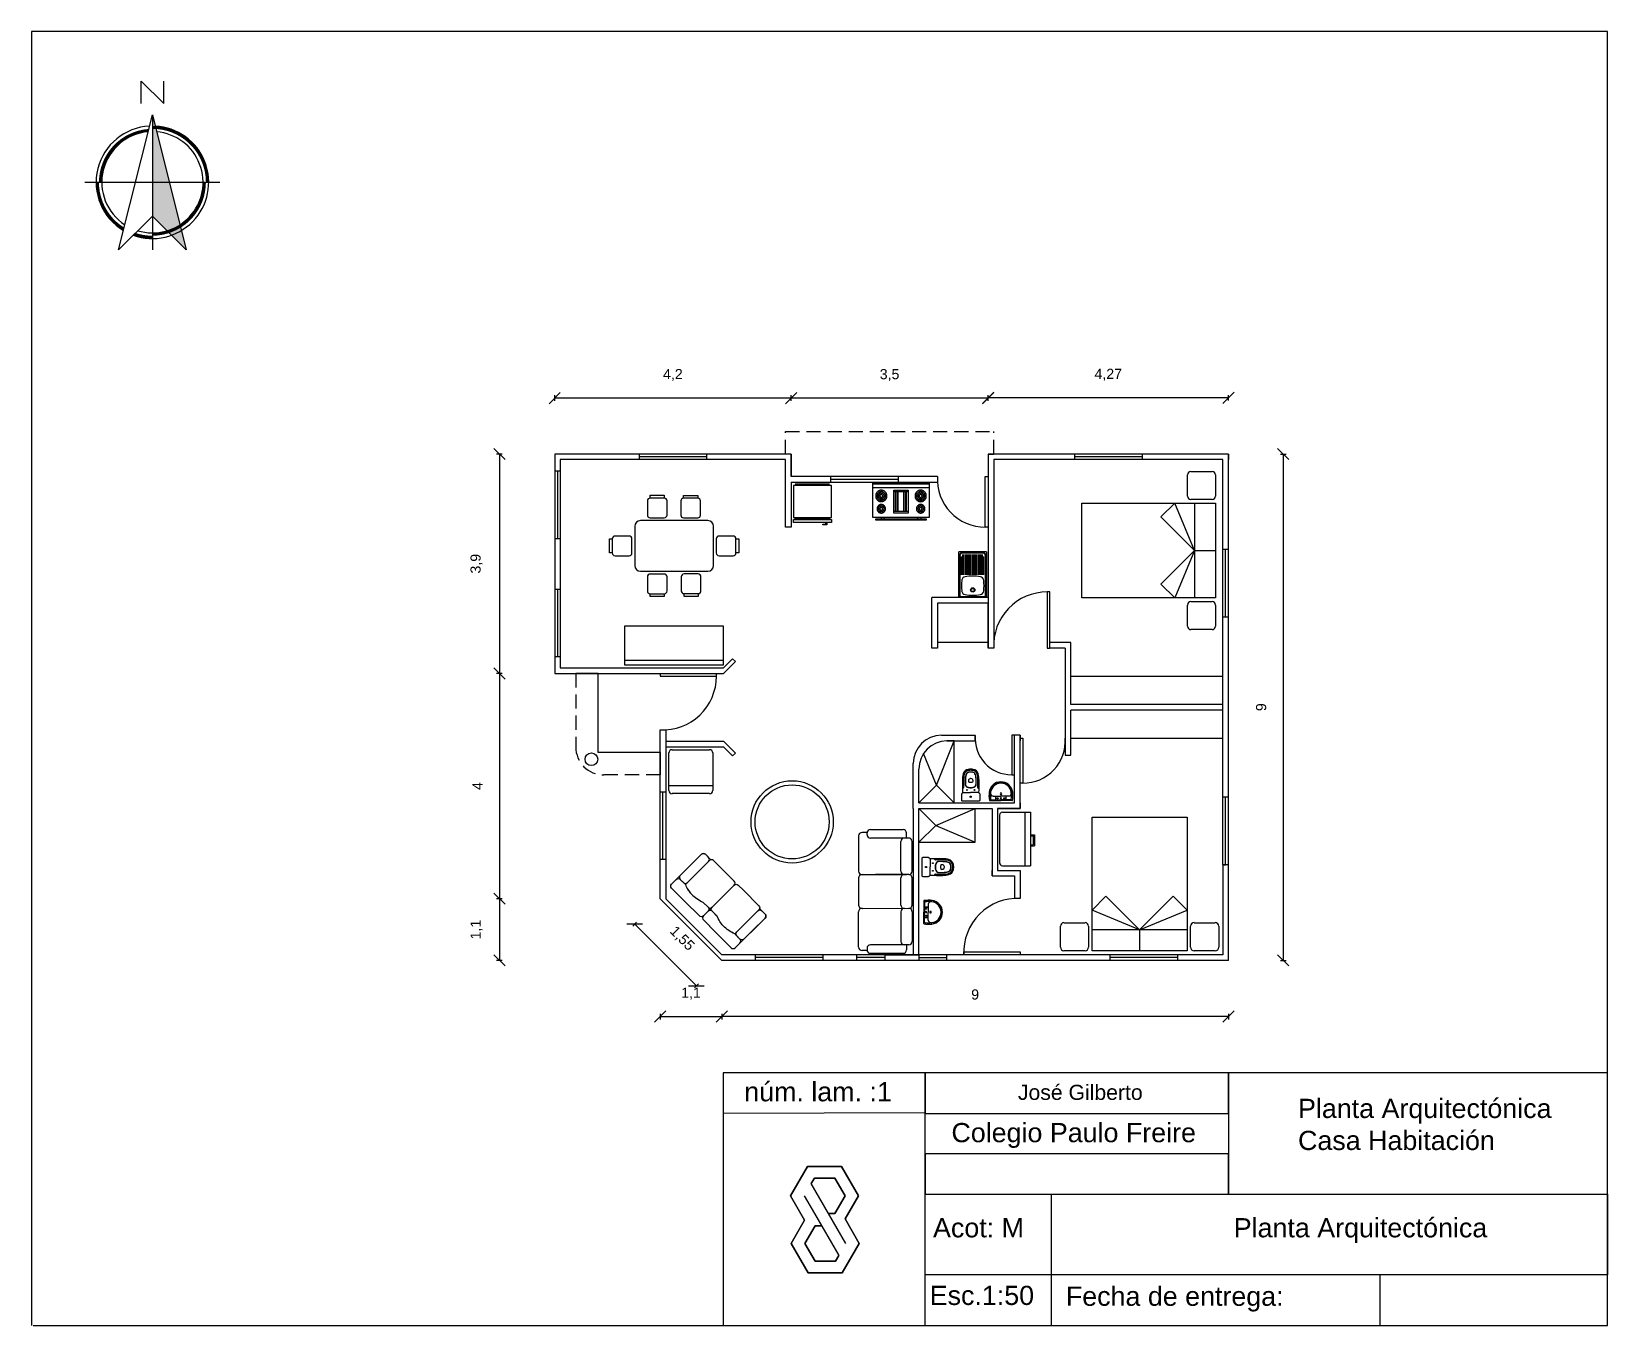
# Model space of a CAD drawing. Header units: millimetres. Extents: x 1 to 29, y 1 to 24.
import ezdxf

# ---------------------------------------------------------------- set-up
doc = ezdxf.new("R2010")
doc.units = ezdxf.units.MM
for name, pattern in [('0', [0]), ('CONTINUA', [0]), ('RAYITAS', [0.375, 0.25, -0.125])]:
    doc.linetypes.add(name, pattern=pattern)
for name, color, linetype in [('ANTIGUA', 1, '0'), ('SAGTA Muebles', 7, 'Continuous'), ('SANITARIO', 7, 'CONTINUA'), ('Sanitarios', 171, 'CONTINUA'), ('www.dwgautocad.com', 7, 'Continuous')]:
    doc.layers.add(name, color=color, linetype=linetype)
doc.styles.get("Standard").update_dxf_attribs({"font": 'arial.ttf'})
doc.dimstyles.new('cota 100', dxfattribs={"dimtxt": 0.18, "dimasz": 0.2, "dimexe": 0.05, "dimexo": 0, "dimgap": 0.3, "dimtad": 1, "dimtxsty": 'Standard', "dimblk": 'OBLIQUE', "dimcen": 2.5, "dimadec": 0, "dimazin": 0, "dimtfac": 1, "dimtix": 1, "dimtmove": 2, "dimatfit": 3, "dimldrblk": 'OBLIQUE', "dimfxl": 0.05, "dimfxlon": 1, "dimarcsym": 0})

msp = doc.modelspace()

# ---------------------------------------------------------------- texts
msp.add_text('Colegio Paulo Freire', height=0.34119).set_placement((17.317, 4.258))
at = {"attachment_point": 1}
for s, insert, char_height in [('núm. lam. :1', (13.636, 5.326), 0.34119), ('Planta Arquitectónica\\PCasa Habitación', (23.475, 5.029), 0.34119), ('Acot: M', (16.99, 2.908), 0.3412), ('Planta Arquitectónica', (22.333, 2.908), 0.34119), ('Esc.1:50', (16.931, 1.706), 0.3412), ('Fecha de entrega:', (19.35, 1.691), 0.34119)]:
    msp.add_mtext(s, dxfattribs=dict(at, insert=insert, char_height=char_height))
at = {"insert": (18.498, 5.279), "char_height": 0.26938, "width": 2.26956, "attachment_point": 1}
msp.add_mtext('José Gilberto', dxfattribs=at)

# ---------------------------------------------------------------- blocks, each defined once
blk = doc.blocks.new('NORTE')
at = {"layer": 'www.dwgautocad.com'}
for p, q in [((0, 1.2), (0, -1.2)), ((-1.2, 0), (1.2, 0))]:
    blk.add_line(p, q, dxfattribs=at)
blk.add_lwpolyline([(-0.2, 1.4), (-0.2, 1.8), (0.2, 1.4), (0.2, 1.8)], dxfattribs=at)
blk.add_lwpolyline([(0, 1.2), (0.6, -1.2), (0, -0.6), (-0.6, -1.2)], close=True, dxfattribs=at)
at = {"layer": 'www.dwgautocad.com', "const_width": 0.05}
for points in [[(-0.069, 0.922, 0.392385), (-0.925, 0, 1)], [(0.975, 0, 0.414214), (0, 0.975, 1)], [(-0.508, -0.832, -0.261393), (-0.975, 0, -1)], [(0.925, 0, -0.414214), (0, -0.925, -1)], [(0, -0.975, -0.083997), (-0.321, -0.921, -1)]]:
    blk.add_lwpolyline(points, format="xyb", dxfattribs=at)
at = {"layer": 'www.dwgautocad.com'}
for radius, start, end in [(1, 92.8842, 239.0434), (0.9, 94.8313, 237.0962), (1, 250.1041, 87.1158), (0.9, 253.1255, 85.1687)]:
    blk.add_arc((0, 0), radius, start, end, dxfattribs=at)
blk.add_solid([(0, 1.2), (0.6, -1.2), (0, -0.6)], dxfattribs=at)
blk = doc.blocks.new('_Oblique')
at = {"color": 0, "linetype": 'ByBlock', "lineweight": -2}
blk.add_line((-0.5, -0.5), (0.5, 0.5), dxfattribs=at)
blk = doc.blocks.new('*D5')
at = {"color": 0, "lineweight": -2, "transparency": 16777216}
for p, q in [((23.162, 16.49), (23.262, 16.49)), ((23.212, 16.49), (23.212, 7.49)), ((23.162, 7.49), (23.262, 7.49))]:
    blk.add_line(p, q, dxfattribs=at)
at = {"layer": 'Defpoints', "color": 0, "transparency": 16777216}
for p in [(22.238, 16.49), (22.238, 7.49), (23.212, 7.49)]:
    blk.add_point(p, dxfattribs=at)
at = {"color": 0, "lineweight": -2, "transparency": 16777216, "xscale": 0.2, "yscale": 0.2, "zscale": 0.2}
for p, rotation in [((23.212, 16.49), 90), ((23.212, 7.49), 270)]:
    blk.add_blockref('_Oblique', p, dxfattribs=dict(at, rotation=rotation))
at = {"color": 0, "transparency": 16777216, "insert": (22.82, 11.99), "char_height": 0.18, "attachment_point": 5, "rotation": 90}
blk.add_mtext('9', dxfattribs=at)
blk = doc.blocks.new('*D6')
at = {"color": 0, "lineweight": -2, "transparency": 16777216}
for p, q in [((13.238, 6.54), (13.238, 6.44)), ((22.238, 6.49), (13.238, 6.49)), ((22.238, 6.54), (22.238, 6.44))]:
    blk.add_line(p, q, dxfattribs=at)
at = {"layer": 'Defpoints', "color": 0, "transparency": 16777216}
for p in [(13.238, 7.49), (22.238, 7.49), (13.238, 6.49)]:
    blk.add_point(p, dxfattribs=at)
at = {"color": 0, "lineweight": -2, "transparency": 16777216, "xscale": 0.2, "yscale": 0.2, "zscale": 0.2, "rotation": 180}
blk.add_blockref('_Oblique', (13.238, 6.49), dxfattribs=at)
at = {"color": 0, "lineweight": -2, "transparency": 16777216, "xscale": 0.2, "yscale": 0.2, "zscale": 0.2}
blk.add_blockref('_Oblique', (22.238, 6.49), dxfattribs=at)
at = {"color": 0, "transparency": 16777216, "insert": (17.738, 6.882), "char_height": 0.18, "attachment_point": 5}
blk.add_mtext('9', dxfattribs=at)
blk = doc.blocks.new('*D7')
at = {"color": 0, "lineweight": -2, "transparency": 16777216}
for p, q in [((17.968, 17.439), (17.968, 17.539)), ((22.238, 17.489), (17.968, 17.489)), ((22.238, 17.439), (22.238, 17.539))]:
    blk.add_line(p, q, dxfattribs=at)
at = {"layer": 'Defpoints', "color": 0, "transparency": 16777216}
for p in [(17.968, 17.489), (17.968, 16.49), (22.238, 16.49)]:
    blk.add_point(p, dxfattribs=at)
at = {"color": 0, "lineweight": -2, "transparency": 16777216, "xscale": 0.2, "yscale": 0.2, "zscale": 0.2, "rotation": 180}
blk.add_blockref('_Oblique', (17.968, 17.489), dxfattribs=at)
at = {"color": 0, "lineweight": -2, "transparency": 16777216, "xscale": 0.2, "yscale": 0.2, "zscale": 0.2}
blk.add_blockref('_Oblique', (22.238, 17.489), dxfattribs=at)
at = {"color": 0, "transparency": 16777216, "insert": (20.103, 17.898), "char_height": 0.18, "attachment_point": 5}
blk.add_mtext('4,27', dxfattribs=at)
blk = doc.blocks.new('*D8')
at = {"color": 0, "lineweight": -2, "transparency": 16777216}
for p, q in [((14.468, 17.434), (14.468, 17.534)), ((17.968, 17.484), (14.468, 17.484)), ((17.968, 17.434), (17.968, 17.534))]:
    blk.add_line(p, q, dxfattribs=at)
at = {"layer": 'Defpoints', "color": 0, "transparency": 16777216}
for p in [(14.468, 17.484), (14.468, 16.49), (17.968, 16.49)]:
    blk.add_point(p, dxfattribs=at)
at = {"color": 0, "lineweight": -2, "transparency": 16777216, "xscale": 0.2, "yscale": 0.2, "zscale": 0.2, "rotation": 180}
blk.add_blockref('_Oblique', (14.468, 17.484), dxfattribs=at)
at = {"color": 0, "lineweight": -2, "transparency": 16777216, "xscale": 0.2, "yscale": 0.2, "zscale": 0.2}
blk.add_blockref('_Oblique', (17.968, 17.484), dxfattribs=at)
at = {"color": 0, "transparency": 16777216, "insert": (16.218, 17.893), "char_height": 0.18, "attachment_point": 5}
blk.add_mtext('3,5', dxfattribs=at)
blk = doc.blocks.new('*D9')
at = {"color": 0, "lineweight": -2, "transparency": 16777216}
for p, q in [((10.268, 17.435), (10.268, 17.535)), ((14.468, 17.485), (10.268, 17.485)), ((14.468, 17.435), (14.468, 17.535))]:
    blk.add_line(p, q, dxfattribs=at)
at = {"layer": 'Defpoints', "color": 0, "transparency": 16777216}
for p in [(10.268, 17.485), (10.268, 16.49), (14.468, 16.49)]:
    blk.add_point(p, dxfattribs=at)
at = {"color": 0, "lineweight": -2, "transparency": 16777216, "xscale": 0.2, "yscale": 0.2, "zscale": 0.2, "rotation": 180}
blk.add_blockref('_Oblique', (10.268, 17.485), dxfattribs=at)
at = {"color": 0, "lineweight": -2, "transparency": 16777216, "xscale": 0.2, "yscale": 0.2, "zscale": 0.2}
blk.add_blockref('_Oblique', (14.468, 17.485), dxfattribs=at)
at = {"color": 0, "transparency": 16777216, "insert": (12.368, 17.894), "char_height": 0.18, "attachment_point": 5}
blk.add_mtext('4,2', dxfattribs=at)
blk = doc.blocks.new('*D10')
at = {"color": 0, "lineweight": -2, "transparency": 16777216}
for p, q in [((9.337, 16.49), (9.237, 16.49)), ((9.287, 16.49), (9.287, 12.59)), ((9.337, 12.59), (9.237, 12.59))]:
    blk.add_line(p, q, dxfattribs=at)
at = {"layer": 'Defpoints', "color": 0, "transparency": 16777216}
for p in [(10.268, 16.49), (9.287, 12.59), (10.268, 12.59)]:
    blk.add_point(p, dxfattribs=at)
at = {"color": 0, "lineweight": -2, "transparency": 16777216, "xscale": 0.2, "yscale": 0.2, "zscale": 0.2}
for p, rotation in [((9.287, 16.49), 90), ((9.287, 12.59), 270)]:
    blk.add_blockref('_Oblique', p, dxfattribs=dict(at, rotation=rotation))
at = {"color": 0, "transparency": 16777216, "insert": (8.879, 14.54), "char_height": 0.18, "attachment_point": 5, "rotation": 90}
blk.add_mtext('3,9', dxfattribs=at)
blk = doc.blocks.new('*D11')
at = {"color": 0, "lineweight": -2, "transparency": 16777216}
for p, q in [((9.337, 12.59), (9.237, 12.59)), ((9.287, 12.59), (9.287, 8.586)), ((9.337, 8.586), (9.237, 8.586))]:
    blk.add_line(p, q, dxfattribs=at)
at = {"layer": 'Defpoints', "color": 0, "transparency": 16777216}
for p in [(10.268, 12.59), (9.287, 8.586), (12.142, 8.586)]:
    blk.add_point(p, dxfattribs=at)
at = {"color": 0, "lineweight": -2, "transparency": 16777216, "xscale": 0.2, "yscale": 0.2, "zscale": 0.2}
for p, rotation in [((9.287, 12.59), 90), ((9.287, 8.586), 270)]:
    blk.add_blockref('_Oblique', p, dxfattribs=dict(at, rotation=rotation))
at = {"color": 0, "transparency": 16777216, "insert": (8.897, 10.588), "char_height": 0.18, "attachment_point": 5, "rotation": 90}
blk.add_mtext('4', dxfattribs=at)
blk = doc.blocks.new('*D12')
at = {"color": 0, "lineweight": -2, "transparency": 16777216}
for p, q in [((12.142, 6.54), (12.142, 6.44)), ((12.142, 6.49), (13.238, 6.49)), ((13.238, 6.54), (13.238, 6.44))]:
    blk.add_line(p, q, dxfattribs=at)
at = {"layer": 'Defpoints', "color": 0, "transparency": 16777216}
for p in [(12.142, 8.586), (13.238, 7.49), (13.238, 6.49)]:
    blk.add_point(p, dxfattribs=at)
at = {"color": 0, "lineweight": -2, "transparency": 16777216, "xscale": 0.2, "yscale": 0.2, "zscale": 0.2, "rotation": 180}
blk.add_blockref('_Oblique', (12.142, 6.49), dxfattribs=at)
at = {"color": 0, "lineweight": -2, "transparency": 16777216, "xscale": 0.2, "yscale": 0.2, "zscale": 0.2}
blk.add_blockref('_Oblique', (13.238, 6.49), dxfattribs=at)
at = {"color": 0, "transparency": 16777216, "insert": (12.69, 6.898), "char_height": 0.18, "attachment_point": 5}
blk.add_mtext('1,1', dxfattribs=at)
blk = doc.blocks.new('*D13')
at = {"color": 0, "lineweight": -2, "transparency": 16777216}
for p, q in [((9.337, 8.586), (9.237, 8.586)), ((9.287, 8.586), (9.287, 7.49)), ((9.337, 7.49), (9.237, 7.49))]:
    blk.add_line(p, q, dxfattribs=at)
at = {"layer": 'Defpoints', "color": 0, "transparency": 16777216}
for p in [(12.142, 8.586), (9.287, 7.49), (12.142, 7.49)]:
    blk.add_point(p, dxfattribs=at)
at = {"color": 0, "lineweight": -2, "transparency": 16777216, "xscale": 0.2, "yscale": 0.2, "zscale": 0.2}
for p, rotation in [((9.287, 8.586), 90), ((9.287, 7.49), 270)]:
    blk.add_blockref('_Oblique', p, dxfattribs=dict(at, rotation=rotation))
at = {"color": 0, "transparency": 16777216, "insert": (8.879, 8.038), "char_height": 0.18, "attachment_point": 5, "rotation": 90}
blk.add_mtext('1,1', dxfattribs=at)
blk = doc.blocks.new('*D14')
at = {"color": 0, "lineweight": -2, "transparency": 16777216}
for p, q in [((11.724, 8.168), (11.654, 8.097)), ((11.689, 8.133), (12.785, 7.037)), ((12.821, 7.072), (12.75, 7.001))]:
    blk.add_line(p, q, dxfattribs=at)
at = {"layer": 'Defpoints', "color": 0, "transparency": 16777216}
for p in [(12.142, 8.586), (13.238, 7.49), (12.785, 7.037)]:
    blk.add_point(p, dxfattribs=at)
at = {"color": 0, "lineweight": -2, "transparency": 16777216, "xscale": 0.2, "yscale": 0.2, "zscale": 0.2}
for p, rotation in [((11.689, 8.133), 134.9999999999999), ((12.785, 7.037), 314.9999999999999)]:
    blk.add_blockref('_Oblique', p, dxfattribs=dict(at, rotation=rotation))
at = {"color": 0, "transparency": 16777216, "insert": (12.526, 7.873), "char_height": 0.18, "attachment_point": 5, "rotation": 315}
blk.add_mtext('1,55', dxfattribs=at)

# ---------------------------------------------------------------- dimensions: what is measured, and where the dimension line sits
for base, p1, p2, picture, middle in [((10.268, 17.485), (14.468, 16.49), (10.268, 16.49), '*D9', (12.368, 17.894)), ((14.468, 17.484), (17.968, 16.49), (14.468, 16.49), '*D8', (16.218, 17.893)), ((17.968, 17.489), (22.238, 16.49), (17.968, 16.49), '*D7', (20.103, 17.898)), ((13.238, 6.49), (12.142, 8.586), (13.238, 7.49), '*D12', (12.69, 6.898)), ((13.238, 6.49), (22.238, 7.49), (13.238, 7.49), '*D6', (17.738, 6.882))]:
    dim = msp.add_linear_dim(base=base, p1=p1, p2=p2, dimstyle='cota 100')
    dim.commit()
    dim.dimension.update_dxf_attribs({"geometry": picture, "text_midpoint": middle})
for base, p1, p2, picture, middle in [((9.287, 12.59), (10.268, 16.49), (10.268, 12.59), '*D10', (8.879, 14.54)), ((23.212, 7.49), (22.238, 16.49), (22.238, 7.49), '*D5', (22.82, 11.99)), ((9.287, 8.586), (10.268, 12.59), (12.142, 8.586), '*D11', (8.897, 10.588)), ((9.287, 7.49), (12.142, 8.586), (12.142, 7.49), '*D13', (8.879, 8.038))]:
    dim = msp.add_linear_dim(base=base, p1=p1, p2=p2, angle=90, dimstyle='cota 100')
    dim.commit()
    dim.dimension.update_dxf_attribs({"geometry": picture, "text_midpoint": middle})
dim = msp.add_aligned_dim(p1=(12.142, 8.586), p2=(13.238, 7.49), distance=-0.641, dimstyle='cota 100')
dim.commit()
dim.dimension.update_dxf_attribs({"geometry": '*D14', "text_midpoint": (12.526, 7.873)})

# ---------------------------------------------------------------- linework, layer by layer
for p, q in [((28.973, 24), (0.973, 24)), ((0.973, 24), (0.973, 1)), ((28.973, 1), (28.973, 24)), ((11.768, 16.49), (10.268, 16.49)), ((10.268, 16.49), (10.268, 16.19)), ((14.368, 16.39), (10.368, 16.39)), ((10.368, 16.39), (10.368, 12.69)), ((12.968, 16.49), (11.768, 16.49)), ((11.768, 16.49), (11.768, 16.39)), ((12.968, 16.44), (11.768, 16.44)), ((14.468, 16.49), (12.968, 16.49)), ((12.968, 16.49), (12.968, 16.39)), ((14.368, 15.19), (14.368, 16.39)), ((14.468, 16.09), (14.468, 16.49)), ((14.468, 16.49), (14.468, 16.09)), ((19.503, 16.49), (17.968, 16.49)), ((17.968, 16.49), (18.068, 16.49)), ((17.968, 16.49), (17.968, 13.04)), ((22.138, 16.39), (18.068, 16.39)), ((18.068, 16.39), (18.068, 13.04)), ((20.703, 16.49), (19.503, 16.49)), ((19.503, 16.49), (19.503, 16.39)), ((20.703, 16.44), (19.503, 16.44)), ((22.238, 16.49), (20.703, 16.49)), ((20.703, 16.49), (20.703, 16.39)), ((22.138, 9.19), (22.138, 16.39)), ((22.238, 14.79), (22.238, 16.49)), ((22.238, 16.49), (22.238, 16.39)), ((10.268, 16.19), (10.368, 16.19)), ((10.268, 16.19), (10.268, 14.99)), ((10.318, 16.19), (10.318, 14.99)), ((15.168, 16.09), (14.468, 16.09)), ((14.468, 15.99), (17.068, 15.99)), ((14.468, 15.99), (14.468, 15.19)), ((16.368, 16.09), (15.168, 16.09)), ((15.168, 16.09), (15.168, 15.99)), ((16.368, 16.04), (15.168, 16.04)), ((17.068, 16.09), (16.368, 16.09)), ((16.368, 16.09), (16.368, 15.99)), ((17.068, 16.09), (17.068, 15.99)), ((17.918, 15.19), (17.918, 16.09)), ((17.918, 16.09), (17.968, 16.09)), ((17.968, 16.09), (17.968, 15.19)), ((11.966, 15.706), (11.966, 15.756)), ((11.966, 15.756), (12.216, 15.756)), ((12.216, 15.706), (11.966, 15.706)), ((12.216, 15.756), (12.216, 15.706)), ((12.559, 15.705), (12.559, 15.755)), ((12.559, 15.755), (12.809, 15.755)), ((12.809, 15.705), (12.559, 15.705)), ((12.809, 15.755), (12.809, 15.705)), ((15.189, 15.929), (14.509, 15.929)), ((14.509, 15.929), (14.509, 15.362)), ((14.539, 15.958), (15.152, 15.958)), ((14.539, 15.947), (15.152, 15.947)), ((15.189, 15.362), (15.189, 15.929)), ((11.916, 15.656), (11.916, 15.406)), ((12.266, 15.406), (12.266, 15.656)), ((12.509, 15.655), (12.509, 15.405)), ((12.859, 15.405), (12.859, 15.655)), ((11.691, 15.206), (11.691, 14.506)), ((12.991, 15.306), (11.791, 15.306)), ((11.966, 15.356), (12.216, 15.356)), ((12.559, 15.355), (12.809, 15.355)), ((13.091, 14.506), (13.091, 15.206)), ((14.468, 15.19), (14.368, 15.19)), ((14.509, 15.362), (15.189, 15.362)), ((14.509, 15.328), (15.189, 15.328)), ((14.509, 15.271), (14.509, 15.328)), ((15.189, 15.271), (14.509, 15.271)), ((14.539, 15.328), (14.539, 15.362)), ((15.159, 15.345), (14.539, 15.345)), ((15.033, 15.23), (15.033, 15.245)), ((15.033, 15.245), (15.086, 15.245)), ((15.105, 15.23), (15.033, 15.23)), ((15.086, 15.245), (15.086, 15.271)), ((15.105, 15.271), (15.105, 15.23)), ((15.159, 15.328), (15.159, 15.362)), ((15.189, 15.328), (15.189, 15.271)), ((17.968, 15.19), (17.918, 15.19)), ((10.268, 14.99), (10.368, 14.99)), ((10.268, 14.99), (10.268, 14.09)), ((11.241, 14.731), (11.241, 14.981)), ((11.241, 14.981), (11.291, 14.981)), ((11.291, 14.981), (11.291, 14.731)), ((11.591, 15.031), (11.341, 15.031)), ((11.641, 14.731), (11.641, 14.981)), ((13.138, 14.981), (13.138, 14.731)), ((13.438, 15.031), (13.188, 15.031)), ((13.488, 14.731), (13.488, 14.981)), ((13.488, 14.981), (13.538, 14.981)), ((13.538, 14.981), (13.538, 14.731)), ((11.291, 14.731), (11.241, 14.731)), ((11.341, 14.681), (11.591, 14.681)), ((13.188, 14.681), (13.438, 14.681)), ((13.538, 14.731), (13.488, 14.731)), ((22.238, 14.79), (22.138, 14.79)), ((22.188, 13.59), (22.188, 14.79)), ((22.238, 13.59), (22.238, 14.79)), ((11.791, 14.406), (12.991, 14.406)), ((11.916, 14.306), (11.916, 14.056)), ((12.216, 14.356), (11.966, 14.356)), ((12.266, 14.056), (12.266, 14.306)), ((12.391, 14.406), (12.691, 14.406)), ((12.516, 14.308), (12.516, 14.058)), ((12.816, 14.358), (12.566, 14.358)), ((12.866, 14.058), (12.866, 14.308)), ((10.268, 14.09), (10.368, 14.09)), ((10.268, 14.09), (10.268, 12.89)), ((10.318, 14.09), (10.318, 12.89)), ((11.966, 14.006), (12.216, 14.006)), ((11.966, 13.956), (11.966, 14.006)), ((12.216, 14.006), (12.216, 13.956)), ((12.566, 14.008), (12.816, 14.008)), ((12.566, 13.958), (12.566, 14.008)), ((12.816, 14.008), (12.816, 13.958)), ((19.068, 14.04), (19.018, 14.04)), ((19.018, 14.04), (19.018, 13.04)), ((19.068, 13.04), (19.068, 14.04)), ((12.216, 13.956), (11.966, 13.956)), ((12.816, 13.958), (12.566, 13.958)), ((16.968, 13.04), (16.968, 13.94)), ((17.968, 13.94), (16.968, 13.94)), ((17.968, 13.84), (17.068, 13.84)), ((17.068, 13.84), (17.068, 13.04)), ((17.45, 13.96), (17.94, 13.96)), ((17.968, 13.04), (17.968, 13.84)), ((22.238, 13.59), (22.138, 13.59)), ((22.238, 10.39), (22.238, 13.59)), ((10.268, 12.89), (10.368, 12.89)), ((10.268, 12.89), (10.268, 12.59)), ((17.068, 13.04), (16.968, 13.04)), ((17.968, 13.14), (17.068, 13.14)), ((18.068, 13.04), (17.968, 13.04)), ((19.018, 13.04), (19.068, 13.04)), ((19.438, 13.14), (19.068, 13.14)), ((19.338, 13.04), (19.068, 13.04)), ((19.338, 13.04), (19.338, 11.94)), ((19.438, 12.04), (19.438, 13.14)), ((10.368, 12.69), (13.268, 12.69)), ((13.268, 12.69), (13.43, 12.852)), ((13.268, 12.59), (13.48, 12.802)), ((13.48, 12.802), (13.43, 12.852)), ((10.268, 12.59), (13.268, 12.59)), ((11.042, 12.59), (10.642, 12.59)), ((11.042, 11.186), (11.042, 12.59)), ((12.142, 12.59), (12.142, 12.54)), ((12.142, 12.54), (13.142, 12.54)), ((13.142, 12.54), (13.142, 12.59)), ((19.438, 12.04), (19.438, 12.54)), ((19.438, 12.54), (22.138, 12.54)), ((19.338, 11.94), (19.338, 11.14)), ((22.138, 12.04), (19.438, 12.04)), ((22.138, 11.94), (19.438, 11.94)), ((19.438, 11.14), (19.438, 11.94)), ((12.142, 10.486), (12.142, 11.586)), ((12.142, 11.586), (12.242, 11.586)), ((12.242, 11.586), (12.242, 10.486)), ((17.138, 11.49), (17.738, 11.49)), ((17.738, 11.39), (17.738, 11.49)), ((18.438, 11.49), (18.388, 11.49)), ((18.388, 11.49), (18.388, 10.79)), ((18.538, 11.49), (18.438, 11.49)), ((18.438, 10.29), (18.438, 11.49)), ((18.538, 10.19), (18.538, 11.49)), ((18.538, 11.49), (18.538, 11.39)), ((12.242, 11.386), (13.268, 11.386)), ((12.242, 11.286), (13.268, 11.286)), ((13.268, 11.386), (13.48, 11.174)), ((13.268, 11.286), (13.43, 11.124)), ((17.052, 10.603), (17.366, 11.39)), ((17.238, 11.39), (17.738, 11.39)), ((17.366, 11.39), (17.238, 11.39)), ((17.366, 10.29), (17.366, 11.39)), ((18.538, 11.44), (18.588, 11.44)), ((18.538, 10.19), (18.538, 11.39)), ((18.588, 11.44), (18.588, 10.64)), ((19.438, 11.44), (22.138, 11.44)), ((12.142, 11.186), (11.042, 11.186)), ((12.142, 11.186), (12.142, 10.786)), ((13.48, 11.174), (13.43, 11.124)), ((16.638, 10.29), (16.638, 10.99)), ((17.052, 10.603), (16.82, 11.164)), ((19.338, 11.14), (19.438, 11.14)), ((16.738, 10.29), (16.738, 10.89)), ((18.388, 10.79), (18.438, 10.79)), ((12.142, 9.286), (12.142, 10.486)), ((12.142, 10.486), (12.242, 10.486)), ((12.192, 9.286), (12.192, 10.486)), ((12.242, 10.486), (12.242, 9.286)), ((16.738, 10.29), (17.052, 10.603)), ((17.366, 10.29), (17.052, 10.603)), ((18.056, 10.411), (18.196, 10.411)), ((18.103, 10.353), (18.103, 10.405)), ((18.105, 10.353), (18.105, 10.405)), ((18.337, 10.411), (18.196, 10.411)), ((18.287, 10.353), (18.287, 10.405)), ((18.29, 10.353), (18.29, 10.405)), ((18.588, 10.64), (18.538, 10.64)), ((22.238, 10.39), (22.138, 10.39)), ((22.188, 9.19), (22.188, 10.39)), ((22.238, 9.19), (22.238, 10.39)), ((16.638, 10.19), (16.638, 10.29)), ((16.638, 10.19), (16.638, 7.59)), ((16.738, 10.29), (18.438, 10.29)), ((16.738, 7.59), (16.738, 10.19)), ((16.738, 10.19), (18.038, 10.19)), ((16.738, 10.19), (17.738, 10.19)), ((16.738, 10.19), (17.038, 9.89)), ((17.038, 9.89), (17.738, 10.19)), ((17.738, 9.59), (17.738, 10.19)), ((17.997, 10.329), (18.196, 10.329)), ((18.02, 10.346), (18.104, 10.346)), ((18.038, 10.19), (18.038, 8.99)), ((18.107, 10.345), (18.196, 10.345)), ((18.538, 10.19), (18.138, 10.19)), ((18.138, 10.19), (18.138, 9.09)), ((18.138, 10.19), (18.538, 10.19)), ((18.286, 10.345), (18.196, 10.345)), ((18.396, 10.329), (18.196, 10.329)), ((18.222, 10.123), (18.722, 10.123)), ((18.373, 10.346), (18.289, 10.346)), ((18.538, 10.29), (18.538, 10.19)), ((18.622, 10.123), (18.622, 9.173)), ((18.722, 10.123), (18.722, 9.173)), ((15.878, 9.814), (16.458, 9.814)), ((16.738, 9.59), (17.038, 9.89)), ((17.038, 9.89), (17.738, 9.59)), ((18.172, 10.073), (18.172, 9.223)), ((15.668, 9.704), (15.668, 9.074)), ((15.818, 9.764), (15.728, 9.764)), ((15.818, 9.724), (15.818, 9.754)), ((16.518, 9.664), (15.878, 9.664)), ((16.418, 9.074), (16.418, 9.604)), ((16.558, 9.664), (16.478, 9.664)), ((16.518, 9.664), (16.518, 9.754)), ((16.618, 9.074), (16.618, 9.604)), ((16.738, 9.59), (17.738, 9.59)), ((18.722, 9.723), (18.792, 9.723)), ((18.722, 9.723), (18.722, 9.673)), ((18.722, 9.703), (18.772, 9.703)), ((18.722, 9.543), (18.772, 9.543)), ((18.722, 9.523), (18.792, 9.523)), ((18.772, 9.723), (18.792, 9.723)), ((18.772, 9.703), (18.772, 9.543)), ((18.792, 9.723), (18.792, 9.523)), ((12.142, 8.586), (12.142, 9.286)), ((12.142, 9.286), (12.242, 9.286)), ((12.242, 9.286), (12.242, 8.586)), ((15.728, 9.014), (16.518, 9.014)), ((16.558, 9.014), (15.968, 9.014)), ((16.518, 9.014), (16.478, 9.014)), ((16.618, 9.074), (16.618, 9.074)), ((18.038, 8.99), (18.038, 9.09)), ((18.038, 8.99), (18.438, 8.99)), ((18.138, 9.09), (18.538, 9.09)), ((18.222, 9.173), (18.722, 9.173)), ((18.438, 8.99), (18.438, 8.59)), ((18.538, 9.09), (18.538, 8.79)), ((22.238, 9.19), (22.138, 9.19)), ((22.138, 9.19), (22.138, 7.59)), ((22.138, 9.19), (22.188, 9.19)), ((22.238, 7.49), (22.238, 9.19)), ((15.668, 8.954), (15.668, 8.474)), ((16.418, 8.474), (16.418, 8.954)), ((16.618, 8.474), (16.618, 8.954)), ((18.538, 8.79), (18.538, 8.59)), ((13.238, 7.49), (12.142, 8.586)), ((12.242, 8.586), (13.238, 7.59)), ((15.728, 8.415), (16.558, 8.414)), ((16.824, 8.546), (16.824, 8.346)), ((16.839, 8.436), (16.839, 8.346)), ((16.841, 8.523), (16.841, 8.438)), ((16.847, 8.44), (16.899, 8.44)), ((16.847, 8.437), (16.899, 8.437)), ((16.906, 8.487), (16.906, 8.346)), ((18.538, 8.59), (18.438, 8.59)), ((15.668, 7.725), (15.668, 8.355)), ((16.418, 8.355), (16.418, 7.825)), ((16.618, 8.355), (16.618, 7.825)), ((16.618, 8.355), (16.618, 8.355)), ((16.824, 8.147), (16.824, 8.346)), ((16.839, 8.256), (16.839, 8.346)), ((16.841, 8.169), (16.841, 8.254)), ((16.847, 8.255), (16.899, 8.255)), ((16.847, 8.253), (16.899, 8.253)), ((16.906, 8.206), (16.906, 8.346)), ((22.138, 7.59), (13.238, 7.59)), ((13.838, 7.49), (13.838, 7.59)), ((15.038, 7.49), (15.038, 7.59)), ((15.638, 7.49), (15.638, 7.59)), ((15.818, 7.665), (15.728, 7.665)), ((15.818, 7.705), (15.818, 7.675)), ((16.518, 7.765), (15.878, 7.765)), ((15.878, 7.615), (16.458, 7.615)), ((16.138, 7.49), (16.138, 7.59)), ((16.138, 7.59), (16.738, 7.59)), ((16.558, 7.765), (16.478, 7.765)), ((16.518, 7.765), (16.518, 7.675)), ((16.738, 7.59), (16.738, 7.49)), ((17.238, 7.49), (17.238, 7.59)), ((17.538, 7.59), (17.538, 7.64)), ((17.538, 7.64), (18.538, 7.64)), ((18.538, 7.59), (17.538, 7.59)), ((18.538, 7.64), (18.538, 7.59)), ((20.138, 7.49), (20.138, 7.59)), ((21.338, 7.49), (21.338, 7.59)), ((13.838, 7.49), (13.238, 7.49)), ((15.038, 7.54), (13.838, 7.54)), ((15.038, 7.49), (13.838, 7.49)), ((15.638, 7.49), (15.038, 7.49)), ((16.138, 7.54), (15.638, 7.54)), ((16.138, 7.49), (15.638, 7.49)), ((20.138, 7.49), (16.138, 7.49)), ((16.738, 7.54), (17.238, 7.54)), ((21.338, 7.54), (20.138, 7.54)), ((21.338, 7.49), (20.138, 7.49)), ((22.238, 7.49), (21.338, 7.49)), ((13.259, 5.49), (13.259, 1)), ((28.973, 5.49), (13.259, 5.49)), ((16.851, 1), (16.851, 5.49)), ((16.851, 5.49), (16.851, 4.771)), ((22.238, 4.771), (22.238, 5.49)), ((22.238, 5.49), (22.238, 4.053)), ((28.973, 1), (28.973, 5.49)), ((16.842, 4.777), (13.265, 4.771)), ((16.851, 4.771), (22.238, 4.771)), ((22.238, 4.053), (16.851, 4.053)), ((16.851, 4.053), (16.851, 3.335)), ((22.238, 3.335), (22.238, 4.053)), ((22.238, 4.053), (22.238, 3.335)), ((15.438, 2.46), (14.826, 3.522)), ((16.851, 3.335), (22.238, 3.335)), ((19.096, 1), (19.096, 3.335)), ((22.238, 3.335), (28.973, 3.335)), ((28.973, 3.335), (28.973, 1.898)), ((14.882, 2.992), (15.314, 2.244)), ((28.973, 1.898), (16.851, 1.898)), ((24.932, 1), (24.932, 1.898)), ((1, 1), (28.973, 1)), ((13.259, 1), (28.973, 1))]:
    msp.add_line(p, q)
at = {"linetype": 'RAYITAS'}
for p, q in [((14.368, 16.49), (14.368, 16.89)), ((14.368, 16.89), (18.068, 16.89)), ((18.068, 16.49), (18.068, 16.89)), ((10.642, 12.59), (10.642, 11.286)), ((12.142, 10.786), (11.142, 10.786))]:
    msp.add_line(p, q, dxfattribs=at)
at = {"color": 7, "linetype": 'Continuous'}
for p, q in [((15.921, 15.364), (15.921, 15.973)), ((15.921, 15.973), (16.921, 15.973)), ((15.921, 15.961), (16.921, 15.961)), ((16.921, 15.973), (16.921, 15.364)), ((15.921, 15.897), (16.921, 15.897)), ((15.972, 15.764), (15.971, 15.758)), ((15.971, 15.758), (15.971, 15.751)), ((15.971, 15.751), (15.971, 15.745)), ((15.971, 15.745), (15.971, 15.739)), ((15.971, 15.739), (15.971, 15.732)), ((15.971, 15.732), (15.972, 15.726)), ((15.974, 15.77), (15.972, 15.764)), ((15.972, 15.726), (15.974, 15.72)), ((15.975, 15.776), (15.974, 15.77)), ((15.974, 15.72), (15.975, 15.714)), ((15.978, 15.782), (15.975, 15.776)), ((15.975, 15.714), (15.978, 15.708)), ((15.98, 15.788), (15.978, 15.782)), ((15.978, 15.708), (15.98, 15.702)), ((15.983, 15.794), (15.98, 15.788)), ((15.98, 15.702), (15.983, 15.696)), ((15.986, 15.799), (15.983, 15.794)), ((15.983, 15.696), (15.986, 15.691)), ((15.99, 15.805), (15.986, 15.799)), ((15.986, 15.691), (15.99, 15.685)), ((15.993, 15.81), (15.99, 15.805)), ((15.99, 15.685), (15.993, 15.68)), ((15.998, 15.814), (15.993, 15.81)), ((15.993, 15.68), (15.998, 15.675)), ((15.997, 15.759), (15.996, 15.755)), ((15.996, 15.755), (15.996, 15.75)), ((15.996, 15.75), (15.996, 15.745)), ((15.996, 15.745), (15.996, 15.74)), ((15.996, 15.74), (15.996, 15.735)), ((15.996, 15.735), (15.997, 15.731)), ((15.998, 15.764), (15.997, 15.759)), ((15.997, 15.731), (15.998, 15.726)), ((16.002, 15.819), (15.998, 15.814)), ((15.999, 15.769), (15.998, 15.764)), ((15.998, 15.726), (15.999, 15.721)), ((16.001, 15.773), (15.999, 15.769)), ((15.999, 15.721), (16.001, 15.717)), ((16.003, 15.777), (16.001, 15.773)), ((16.001, 15.717), (16.003, 15.713)), ((16.007, 15.823), (16.002, 15.819)), ((16.005, 15.782), (16.003, 15.777)), ((16.003, 15.713), (16.005, 15.708)), ((16.007, 15.786), (16.005, 15.782)), ((16.005, 15.708), (16.007, 15.704)), ((16.012, 15.827), (16.007, 15.823)), ((16.01, 15.79), (16.007, 15.786)), ((16.007, 15.704), (16.01, 15.7)), ((16.013, 15.794), (16.01, 15.79)), ((16.01, 15.7), (16.013, 15.696)), ((16.017, 15.831), (16.012, 15.827)), ((16.016, 15.797), (16.013, 15.794)), ((16.013, 15.696), (16.016, 15.693)), ((16.019, 15.8), (16.016, 15.797)), ((16.016, 15.693), (16.019, 15.689)), ((16.022, 15.834), (16.017, 15.831)), ((16.023, 15.804), (16.019, 15.8)), ((16.019, 15.689), (16.023, 15.686)), ((16.022, 15.758), (16.021, 15.754)), ((16.021, 15.754), (16.021, 15.751)), ((16.021, 15.751), (16.021, 15.748)), ((16.021, 15.748), (16.021, 15.745)), ((16.021, 15.745), (16.021, 15.742)), ((16.021, 15.742), (16.021, 15.739)), ((16.021, 15.739), (16.021, 15.735)), ((16.021, 15.735), (16.022, 15.732)), ((16.028, 15.837), (16.022, 15.834)), ((16.023, 15.761), (16.022, 15.758)), ((16.022, 15.732), (16.023, 15.729)), ((16.026, 15.807), (16.023, 15.804)), ((16.024, 15.764), (16.023, 15.761)), ((16.023, 15.729), (16.024, 15.726)), ((16.023, 15.686), (16.026, 15.683)), ((16.025, 15.767), (16.024, 15.764)), ((16.024, 15.726), (16.025, 15.723)), ((16.027, 15.769), (16.025, 15.767)), ((16.025, 15.723), (16.027, 15.721)), ((16.03, 15.809), (16.026, 15.807)), ((16.026, 15.683), (16.03, 15.681)), ((16.028, 15.772), (16.027, 15.769)), ((16.027, 15.721), (16.028, 15.718)), ((16.034, 15.839), (16.028, 15.837)), ((16.03, 15.775), (16.028, 15.772)), ((16.028, 15.718), (16.03, 15.715)), ((16.034, 15.812), (16.03, 15.809)), ((16.032, 15.777), (16.03, 15.775)), ((16.03, 15.715), (16.032, 15.713)), ((16.03, 15.681), (16.034, 15.678)), ((16.034, 15.78), (16.032, 15.777)), ((16.032, 15.713), (16.034, 15.71)), ((16.04, 15.842), (16.034, 15.839)), ((16.039, 15.814), (16.034, 15.812)), ((16.036, 15.782), (16.034, 15.78)), ((16.034, 15.71), (16.036, 15.708)), ((16.039, 15.784), (16.036, 15.782)), ((16.036, 15.708), (16.039, 15.706)), ((16.043, 15.816), (16.039, 15.814)), ((16.041, 15.786), (16.039, 15.784)), ((16.039, 15.706), (16.041, 15.704)), ((16.046, 15.843), (16.04, 15.842)), ((16.044, 15.788), (16.041, 15.786)), ((16.041, 15.704), (16.044, 15.702)), ((16.047, 15.817), (16.043, 15.816)), ((16.046, 15.789), (16.044, 15.788)), ((16.044, 15.702), (16.046, 15.7)), ((16.052, 15.845), (16.046, 15.843)), ((16.049, 15.791), (16.046, 15.789)), ((16.047, 15.753), (16.046, 15.751)), ((16.046, 15.751), (16.046, 15.75)), ((16.046, 15.75), (16.046, 15.748)), ((16.046, 15.748), (16.046, 15.747)), ((16.046, 15.747), (16.046, 15.745)), ((16.046, 15.745), (16.046, 15.743)), ((16.046, 15.743), (16.046, 15.742)), ((16.046, 15.742), (16.046, 15.74)), ((16.046, 15.74), (16.046, 15.739)), ((16.046, 15.739), (16.047, 15.737)), ((16.046, 15.7), (16.049, 15.699)), ((16.052, 15.819), (16.047, 15.817)), ((16.048, 15.756), (16.047, 15.754)), ((16.047, 15.754), (16.047, 15.753)), ((16.047, 15.737), (16.047, 15.736)), ((16.047, 15.736), (16.048, 15.734)), ((16.049, 15.757), (16.048, 15.756)), ((16.048, 15.734), (16.049, 15.733)), ((16.052, 15.792), (16.049, 15.791)), ((16.05, 15.76), (16.049, 15.759)), ((16.049, 15.759), (16.049, 15.757)), ((16.049, 15.733), (16.049, 15.731)), ((16.049, 15.731), (16.05, 15.73)), ((16.049, 15.699), (16.052, 15.698)), ((16.051, 15.761), (16.05, 15.76)), ((16.05, 15.73), (16.051, 15.729)), ((16.052, 15.762), (16.051, 15.761)), ((16.051, 15.729), (16.052, 15.728)), ((16.058, 15.846), (16.052, 15.845)), ((16.056, 15.82), (16.052, 15.819)), ((16.055, 15.793), (16.052, 15.792)), ((16.053, 15.763), (16.052, 15.762)), ((16.052, 15.728), (16.053, 15.726)), ((16.052, 15.698), (16.055, 15.697)), ((16.055, 15.765), (16.053, 15.763)), ((16.053, 15.726), (16.055, 15.725)), ((16.058, 15.794), (16.055, 15.793)), ((16.056, 15.766), (16.055, 15.765)), ((16.055, 15.725), (16.056, 15.724)), ((16.055, 15.697), (16.058, 15.696)), ((16.061, 15.821), (16.056, 15.82)), ((16.057, 15.766), (16.056, 15.766)), ((16.056, 15.724), (16.057, 15.724)), ((16.058, 15.767), (16.057, 15.766)), ((16.057, 15.724), (16.058, 15.723)), ((16.064, 15.846), (16.058, 15.846)), ((16.061, 15.795), (16.058, 15.794)), ((16.06, 15.768), (16.058, 15.767)), ((16.058, 15.723), (16.06, 15.722)), ((16.058, 15.696), (16.061, 15.695)), ((16.061, 15.769), (16.06, 15.768)), ((16.06, 15.722), (16.061, 15.721)), ((16.066, 15.821), (16.061, 15.821)), ((16.064, 15.795), (16.061, 15.795)), ((16.063, 15.769), (16.061, 15.769)), ((16.061, 15.721), (16.063, 15.721)), ((16.061, 15.695), (16.064, 15.695)), ((16.064, 15.77), (16.063, 15.769)), ((16.063, 15.721), (16.064, 15.72)), ((16.071, 15.847), (16.064, 15.846)), ((16.067, 15.796), (16.064, 15.795)), ((16.066, 15.77), (16.064, 15.77)), ((16.064, 15.72), (16.066, 15.72)), ((16.064, 15.695), (16.067, 15.694)), ((16.071, 15.821), (16.066, 15.821)), ((16.067, 15.77), (16.066, 15.77)), ((16.066, 15.72), (16.067, 15.72)), ((16.071, 15.796), (16.067, 15.796)), ((16.069, 15.77), (16.067, 15.77)), ((16.067, 15.72), (16.069, 15.72)), ((16.067, 15.694), (16.071, 15.694)), ((16.071, 15.77), (16.069, 15.77)), ((16.069, 15.72), (16.071, 15.72)), ((16.077, 15.846), (16.071, 15.847)), ((16.075, 15.821), (16.071, 15.821)), ((16.074, 15.796), (16.071, 15.796)), ((16.072, 15.77), (16.071, 15.77)), ((16.071, 15.72), (16.072, 15.72)), ((16.071, 15.694), (16.074, 15.694)), ((16.074, 15.77), (16.072, 15.77)), ((16.072, 15.72), (16.074, 15.72)), ((16.077, 15.795), (16.074, 15.796)), ((16.075, 15.77), (16.074, 15.77)), ((16.074, 15.72), (16.075, 15.72)), ((16.074, 15.694), (16.077, 15.695)), ((16.08, 15.821), (16.075, 15.821)), ((16.077, 15.77), (16.075, 15.77)), ((16.075, 15.72), (16.077, 15.72)), ((16.083, 15.846), (16.077, 15.846)), ((16.08, 15.795), (16.077, 15.795)), ((16.078, 15.769), (16.077, 15.77)), ((16.077, 15.72), (16.078, 15.721)), ((16.077, 15.695), (16.08, 15.695)), ((16.08, 15.769), (16.078, 15.769)), ((16.078, 15.721), (16.08, 15.721)), ((16.085, 15.82), (16.08, 15.821)), ((16.083, 15.794), (16.08, 15.795)), ((16.081, 15.768), (16.08, 15.769)), ((16.08, 15.721), (16.081, 15.722)), ((16.08, 15.695), (16.083, 15.696)), ((16.083, 15.767), (16.081, 15.768)), ((16.081, 15.722), (16.083, 15.723)), ((16.089, 15.845), (16.083, 15.846)), ((16.086, 15.793), (16.083, 15.794)), ((16.084, 15.766), (16.083, 15.767)), ((16.083, 15.723), (16.084, 15.724)), ((16.083, 15.696), (16.086, 15.697)), ((16.085, 15.766), (16.084, 15.766)), ((16.084, 15.724), (16.085, 15.724)), ((16.089, 15.819), (16.085, 15.82)), ((16.086, 15.765), (16.085, 15.766)), ((16.085, 15.724), (16.086, 15.725)), ((16.089, 15.792), (16.086, 15.793)), ((16.088, 15.763), (16.086, 15.765)), ((16.086, 15.725), (16.088, 15.726)), ((16.086, 15.697), (16.089, 15.698)), ((16.089, 15.762), (16.088, 15.763)), ((16.088, 15.726), (16.089, 15.728)), ((16.095, 15.843), (16.089, 15.845)), ((16.094, 15.817), (16.089, 15.819)), ((16.092, 15.791), (16.089, 15.792)), ((16.09, 15.761), (16.089, 15.762)), ((16.089, 15.728), (16.09, 15.729)), ((16.089, 15.698), (16.092, 15.699)), ((16.091, 15.76), (16.09, 15.761)), ((16.09, 15.729), (16.091, 15.73)), ((16.092, 15.759), (16.091, 15.76)), ((16.091, 15.73), (16.092, 15.731)), ((16.095, 15.789), (16.092, 15.791)), ((16.092, 15.757), (16.092, 15.759)), ((16.093, 15.756), (16.092, 15.757)), ((16.092, 15.733), (16.093, 15.734)), ((16.092, 15.731), (16.092, 15.733)), ((16.092, 15.699), (16.095, 15.7)), ((16.094, 15.754), (16.093, 15.756)), ((16.093, 15.734), (16.094, 15.736)), ((16.098, 15.816), (16.094, 15.817)), ((16.094, 15.753), (16.094, 15.754)), ((16.095, 15.751), (16.094, 15.753)), ((16.094, 15.737), (16.095, 15.739)), ((16.094, 15.736), (16.094, 15.737)), ((16.101, 15.842), (16.095, 15.843)), ((16.097, 15.788), (16.095, 15.789)), ((16.095, 15.75), (16.095, 15.751)), ((16.095, 15.748), (16.095, 15.75)), ((16.095, 15.747), (16.095, 15.748)), ((16.096, 15.745), (16.095, 15.747)), ((16.095, 15.743), (16.096, 15.745)), ((16.095, 15.742), (16.095, 15.743)), ((16.095, 15.74), (16.095, 15.742)), ((16.095, 15.739), (16.095, 15.74)), ((16.095, 15.7), (16.097, 15.702)), ((16.1, 15.786), (16.097, 15.788)), ((16.097, 15.702), (16.1, 15.704)), ((16.102, 15.814), (16.098, 15.816)), ((16.102, 15.784), (16.1, 15.786)), ((16.1, 15.704), (16.102, 15.706)), ((16.107, 15.839), (16.101, 15.842)), ((16.107, 15.812), (16.102, 15.814)), ((16.105, 15.782), (16.102, 15.784)), ((16.102, 15.706), (16.105, 15.708)), ((16.107, 15.78), (16.105, 15.782)), ((16.105, 15.708), (16.107, 15.71)), ((16.113, 15.837), (16.107, 15.839)), ((16.111, 15.809), (16.107, 15.812)), ((16.109, 15.777), (16.107, 15.78)), ((16.107, 15.71), (16.109, 15.713)), ((16.107, 15.678), (16.111, 15.681)), ((16.111, 15.775), (16.109, 15.777)), ((16.109, 15.713), (16.111, 15.715)), ((16.115, 15.807), (16.111, 15.809)), ((16.113, 15.772), (16.111, 15.775)), ((16.111, 15.715), (16.113, 15.718)), ((16.111, 15.681), (16.115, 15.683)), ((16.119, 15.834), (16.113, 15.837)), ((16.114, 15.769), (16.113, 15.772)), ((16.113, 15.718), (16.114, 15.721)), ((16.116, 15.767), (16.114, 15.769)), ((16.114, 15.721), (16.116, 15.723)), ((16.118, 15.804), (16.115, 15.807)), ((16.115, 15.683), (16.118, 15.686)), ((16.117, 15.764), (16.116, 15.767)), ((16.116, 15.723), (16.117, 15.726)), ((16.118, 15.761), (16.117, 15.764)), ((16.117, 15.726), (16.118, 15.729)), ((16.122, 15.8), (16.118, 15.804)), ((16.119, 15.758), (16.118, 15.761)), ((16.118, 15.729), (16.119, 15.732)), ((16.118, 15.686), (16.122, 15.689)), ((16.124, 15.831), (16.119, 15.834)), ((16.12, 15.754), (16.119, 15.758)), ((16.119, 15.732), (16.12, 15.735)), ((16.12, 15.751), (16.12, 15.754)), ((16.12, 15.748), (16.12, 15.751)), ((16.121, 15.745), (16.12, 15.748)), ((16.12, 15.742), (16.121, 15.745)), ((16.12, 15.739), (16.12, 15.742)), ((16.12, 15.735), (16.12, 15.739)), ((16.125, 15.797), (16.122, 15.8)), ((16.122, 15.689), (16.125, 15.693)), ((16.129, 15.827), (16.124, 15.831)), ((16.128, 15.794), (16.125, 15.797)), ((16.125, 15.693), (16.128, 15.696)), ((16.131, 15.79), (16.128, 15.794)), ((16.128, 15.696), (16.131, 15.7)), ((16.134, 15.823), (16.129, 15.827)), ((16.134, 15.786), (16.131, 15.79)), ((16.131, 15.7), (16.134, 15.704)), ((16.139, 15.819), (16.134, 15.823)), ((16.136, 15.782), (16.134, 15.786)), ((16.134, 15.704), (16.136, 15.708)), ((16.138, 15.777), (16.136, 15.782)), ((16.136, 15.708), (16.138, 15.713)), ((16.14, 15.773), (16.138, 15.777)), ((16.138, 15.713), (16.14, 15.717)), ((16.143, 15.814), (16.139, 15.819)), ((16.142, 15.769), (16.14, 15.773)), ((16.14, 15.717), (16.142, 15.721)), ((16.143, 15.764), (16.142, 15.769)), ((16.142, 15.721), (16.143, 15.726)), ((16.148, 15.81), (16.143, 15.814)), ((16.144, 15.759), (16.143, 15.764)), ((16.143, 15.726), (16.144, 15.731)), ((16.143, 15.675), (16.148, 15.68)), ((16.145, 15.755), (16.144, 15.759)), ((16.144, 15.731), (16.145, 15.735)), ((16.145, 15.75), (16.145, 15.755)), ((16.146, 15.745), (16.145, 15.75)), ((16.145, 15.74), (16.146, 15.745)), ((16.145, 15.735), (16.145, 15.74)), ((16.151, 15.805), (16.148, 15.81)), ((16.148, 15.68), (16.151, 15.685)), ((16.155, 15.799), (16.151, 15.805)), ((16.151, 15.685), (16.155, 15.691)), ((16.158, 15.794), (16.155, 15.799)), ((16.155, 15.691), (16.158, 15.696)), ((16.161, 15.788), (16.158, 15.794)), ((16.158, 15.696), (16.161, 15.702)), ((16.164, 15.782), (16.161, 15.788)), ((16.161, 15.702), (16.164, 15.708)), ((16.166, 15.776), (16.164, 15.782)), ((16.164, 15.708), (16.166, 15.714)), ((16.167, 15.77), (16.166, 15.776)), ((16.166, 15.714), (16.167, 15.72)), ((16.169, 15.764), (16.167, 15.77)), ((16.167, 15.72), (16.169, 15.726)), ((16.17, 15.758), (16.169, 15.764)), ((16.169, 15.726), (16.17, 15.732)), ((16.17, 15.751), (16.17, 15.758)), ((16.171, 15.745), (16.17, 15.751)), ((16.17, 15.739), (16.171, 15.745)), ((16.17, 15.732), (16.17, 15.739)), ((16.296, 15.44), (16.296, 15.847)), ((16.296, 15.847), (16.546, 15.847)), ((16.296, 15.821), (16.546, 15.821)), ((16.321, 15.466), (16.321, 15.821)), ((16.346, 15.821), (16.346, 15.466)), ((16.371, 15.466), (16.371, 15.821)), ((16.471, 15.466), (16.471, 15.821)), ((16.496, 15.821), (16.496, 15.466)), ((16.521, 15.466), (16.521, 15.821)), ((16.546, 15.847), (16.546, 15.44)), ((16.672, 15.764), (16.671, 15.758)), ((16.671, 15.758), (16.671, 15.751)), ((16.671, 15.751), (16.671, 15.745)), ((16.671, 15.745), (16.671, 15.739)), ((16.671, 15.739), (16.671, 15.732)), ((16.671, 15.732), (16.672, 15.726)), ((16.674, 15.77), (16.672, 15.764)), ((16.672, 15.726), (16.674, 15.72)), ((16.675, 15.776), (16.674, 15.77)), ((16.674, 15.72), (16.675, 15.714)), ((16.678, 15.782), (16.675, 15.776)), ((16.675, 15.714), (16.678, 15.708)), ((16.68, 15.788), (16.678, 15.782)), ((16.678, 15.708), (16.68, 15.702)), ((16.683, 15.794), (16.68, 15.788)), ((16.68, 15.702), (16.683, 15.696)), ((16.686, 15.799), (16.683, 15.794)), ((16.683, 15.696), (16.686, 15.691)), ((16.69, 15.805), (16.686, 15.799)), ((16.686, 15.691), (16.69, 15.685)), ((16.693, 15.81), (16.69, 15.805)), ((16.69, 15.685), (16.693, 15.68)), ((16.698, 15.814), (16.693, 15.81)), ((16.693, 15.68), (16.698, 15.675)), ((16.697, 15.759), (16.696, 15.755)), ((16.696, 15.755), (16.696, 15.75)), ((16.696, 15.75), (16.696, 15.745)), ((16.696, 15.745), (16.696, 15.74)), ((16.696, 15.74), (16.696, 15.735)), ((16.696, 15.735), (16.697, 15.731)), ((16.698, 15.764), (16.697, 15.759)), ((16.697, 15.731), (16.698, 15.726)), ((16.702, 15.819), (16.698, 15.814)), ((16.699, 15.769), (16.698, 15.764)), ((16.698, 15.726), (16.699, 15.721)), ((16.701, 15.773), (16.699, 15.769)), ((16.699, 15.721), (16.701, 15.717)), ((16.703, 15.777), (16.701, 15.773)), ((16.701, 15.717), (16.703, 15.713)), ((16.707, 15.823), (16.702, 15.819)), ((16.705, 15.782), (16.703, 15.777)), ((16.703, 15.713), (16.705, 15.708)), ((16.707, 15.786), (16.705, 15.782)), ((16.705, 15.708), (16.707, 15.704)), ((16.712, 15.827), (16.707, 15.823)), ((16.71, 15.79), (16.707, 15.786)), ((16.707, 15.704), (16.71, 15.7)), ((16.713, 15.794), (16.71, 15.79)), ((16.71, 15.7), (16.713, 15.696)), ((16.717, 15.831), (16.712, 15.827)), ((16.716, 15.797), (16.713, 15.794)), ((16.713, 15.696), (16.716, 15.693)), ((16.719, 15.8), (16.716, 15.797)), ((16.716, 15.693), (16.719, 15.689)), ((16.722, 15.834), (16.717, 15.831)), ((16.723, 15.804), (16.719, 15.8)), ((16.719, 15.689), (16.723, 15.686)), ((16.722, 15.758), (16.721, 15.754)), ((16.721, 15.754), (16.721, 15.751)), ((16.721, 15.751), (16.721, 15.748)), ((16.721, 15.748), (16.721, 15.745)), ((16.721, 15.745), (16.721, 15.742)), ((16.721, 15.742), (16.721, 15.739)), ((16.721, 15.739), (16.721, 15.735)), ((16.721, 15.735), (16.722, 15.732)), ((16.728, 15.837), (16.722, 15.834)), ((16.723, 15.761), (16.722, 15.758)), ((16.722, 15.732), (16.723, 15.729)), ((16.726, 15.807), (16.723, 15.804)), ((16.724, 15.764), (16.723, 15.761)), ((16.723, 15.729), (16.724, 15.726)), ((16.723, 15.686), (16.726, 15.683)), ((16.725, 15.767), (16.724, 15.764)), ((16.724, 15.726), (16.725, 15.723)), ((16.727, 15.769), (16.725, 15.767)), ((16.725, 15.723), (16.727, 15.721)), ((16.73, 15.809), (16.726, 15.807)), ((16.726, 15.683), (16.73, 15.681)), ((16.728, 15.772), (16.727, 15.769)), ((16.727, 15.721), (16.728, 15.718)), ((16.734, 15.839), (16.728, 15.837)), ((16.73, 15.775), (16.728, 15.772)), ((16.728, 15.718), (16.73, 15.715)), ((16.734, 15.812), (16.73, 15.809)), ((16.732, 15.777), (16.73, 15.775)), ((16.73, 15.715), (16.732, 15.713)), ((16.73, 15.681), (16.734, 15.678)), ((16.734, 15.78), (16.732, 15.777)), ((16.732, 15.713), (16.734, 15.71)), ((16.74, 15.842), (16.734, 15.839)), ((16.739, 15.814), (16.734, 15.812)), ((16.736, 15.782), (16.734, 15.78)), ((16.734, 15.71), (16.736, 15.708)), ((16.739, 15.784), (16.736, 15.782)), ((16.736, 15.708), (16.739, 15.706)), ((16.743, 15.816), (16.739, 15.814)), ((16.741, 15.786), (16.739, 15.784)), ((16.739, 15.706), (16.741, 15.704)), ((16.746, 15.843), (16.74, 15.842)), ((16.744, 15.788), (16.741, 15.786)), ((16.741, 15.704), (16.744, 15.702)), ((16.747, 15.817), (16.743, 15.816)), ((16.746, 15.789), (16.744, 15.788)), ((16.744, 15.702), (16.746, 15.7)), ((16.752, 15.845), (16.746, 15.843)), ((16.749, 15.791), (16.746, 15.789)), ((16.747, 15.753), (16.746, 15.751)), ((16.746, 15.751), (16.746, 15.75)), ((16.746, 15.75), (16.746, 15.748)), ((16.746, 15.748), (16.746, 15.747)), ((16.746, 15.747), (16.746, 15.745)), ((16.746, 15.745), (16.746, 15.743)), ((16.746, 15.743), (16.746, 15.742)), ((16.746, 15.742), (16.746, 15.74)), ((16.746, 15.74), (16.746, 15.739)), ((16.746, 15.739), (16.747, 15.737)), ((16.746, 15.7), (16.749, 15.699)), ((16.752, 15.819), (16.747, 15.817)), ((16.748, 15.756), (16.747, 15.754)), ((16.747, 15.754), (16.747, 15.753)), ((16.747, 15.737), (16.747, 15.736)), ((16.747, 15.736), (16.748, 15.734)), ((16.749, 15.757), (16.748, 15.756)), ((16.748, 15.734), (16.749, 15.733)), ((16.752, 15.792), (16.749, 15.791)), ((16.75, 15.76), (16.749, 15.759)), ((16.749, 15.759), (16.749, 15.757)), ((16.749, 15.733), (16.749, 15.731)), ((16.749, 15.731), (16.75, 15.73)), ((16.749, 15.699), (16.752, 15.698)), ((16.751, 15.761), (16.75, 15.76)), ((16.75, 15.73), (16.751, 15.729)), ((16.752, 15.762), (16.751, 15.761)), ((16.751, 15.729), (16.752, 15.728)), ((16.758, 15.846), (16.752, 15.845)), ((16.756, 15.82), (16.752, 15.819)), ((16.755, 15.793), (16.752, 15.792)), ((16.753, 15.763), (16.752, 15.762)), ((16.752, 15.728), (16.753, 15.726)), ((16.752, 15.698), (16.755, 15.697)), ((16.755, 15.765), (16.753, 15.763)), ((16.753, 15.726), (16.755, 15.725)), ((16.758, 15.794), (16.755, 15.793)), ((16.756, 15.766), (16.755, 15.765)), ((16.755, 15.725), (16.756, 15.724)), ((16.755, 15.697), (16.758, 15.696)), ((16.761, 15.821), (16.756, 15.82)), ((16.757, 15.766), (16.756, 15.766)), ((16.756, 15.724), (16.757, 15.724)), ((16.759, 15.767), (16.757, 15.766)), ((16.757, 15.724), (16.759, 15.723)), ((16.764, 15.846), (16.758, 15.846)), ((16.761, 15.795), (16.758, 15.794)), ((16.758, 15.696), (16.761, 15.695)), ((16.76, 15.768), (16.759, 15.767)), ((16.759, 15.723), (16.76, 15.722)), ((16.761, 15.769), (16.76, 15.768)), ((16.76, 15.722), (16.761, 15.721)), ((16.766, 15.821), (16.761, 15.821)), ((16.764, 15.795), (16.761, 15.795)), ((16.763, 15.769), (16.761, 15.769)), ((16.761, 15.721), (16.763, 15.721)), ((16.761, 15.695), (16.764, 15.695)), ((16.764, 15.77), (16.763, 15.769)), ((16.763, 15.721), (16.764, 15.72)), ((16.771, 15.847), (16.764, 15.846)), ((16.767, 15.796), (16.764, 15.795)), ((16.766, 15.77), (16.764, 15.77)), ((16.764, 15.72), (16.766, 15.72)), ((16.764, 15.695), (16.767, 15.694)), ((16.771, 15.821), (16.766, 15.821)), ((16.767, 15.77), (16.766, 15.77)), ((16.766, 15.72), (16.767, 15.72)), ((16.771, 15.796), (16.767, 15.796)), ((16.769, 15.77), (16.767, 15.77)), ((16.767, 15.72), (16.769, 15.72)), ((16.767, 15.694), (16.771, 15.694)), ((16.771, 15.77), (16.769, 15.77)), ((16.769, 15.72), (16.771, 15.72)), ((16.777, 15.846), (16.771, 15.847)), ((16.775, 15.821), (16.771, 15.821)), ((16.774, 15.796), (16.771, 15.796)), ((16.772, 15.77), (16.771, 15.77)), ((16.771, 15.72), (16.772, 15.72)), ((16.771, 15.694), (16.774, 15.694)), ((16.774, 15.77), (16.772, 15.77)), ((16.772, 15.72), (16.774, 15.72)), ((16.777, 15.795), (16.774, 15.796)), ((16.775, 15.77), (16.774, 15.77)), ((16.774, 15.72), (16.775, 15.72)), ((16.774, 15.694), (16.777, 15.695)), ((16.78, 15.821), (16.775, 15.821)), ((16.777, 15.77), (16.775, 15.77)), ((16.775, 15.72), (16.777, 15.72)), ((16.783, 15.846), (16.777, 15.846)), ((16.78, 15.795), (16.777, 15.795)), ((16.778, 15.769), (16.777, 15.77)), ((16.777, 15.72), (16.778, 15.721)), ((16.777, 15.695), (16.78, 15.695)), ((16.78, 15.769), (16.778, 15.769)), ((16.778, 15.721), (16.78, 15.721)), ((16.785, 15.82), (16.78, 15.821)), ((16.783, 15.794), (16.78, 15.795)), ((16.781, 15.768), (16.78, 15.769)), ((16.78, 15.721), (16.781, 15.722)), ((16.78, 15.695), (16.783, 15.696)), ((16.783, 15.767), (16.781, 15.768)), ((16.781, 15.722), (16.783, 15.723)), ((16.789, 15.845), (16.783, 15.846)), ((16.786, 15.793), (16.783, 15.794)), ((16.784, 15.766), (16.783, 15.767)), ((16.783, 15.723), (16.784, 15.724)), ((16.783, 15.696), (16.786, 15.697)), ((16.785, 15.766), (16.784, 15.766)), ((16.784, 15.724), (16.785, 15.724)), ((16.789, 15.819), (16.785, 15.82)), ((16.786, 15.765), (16.785, 15.766)), ((16.785, 15.724), (16.786, 15.725)), ((16.789, 15.792), (16.786, 15.793)), ((16.788, 15.763), (16.786, 15.765)), ((16.786, 15.725), (16.788, 15.726)), ((16.786, 15.697), (16.789, 15.698)), ((16.789, 15.762), (16.788, 15.763)), ((16.788, 15.726), (16.789, 15.728)), ((16.795, 15.843), (16.789, 15.845)), ((16.794, 15.817), (16.789, 15.819)), ((16.792, 15.791), (16.789, 15.792)), ((16.79, 15.761), (16.789, 15.762)), ((16.789, 15.728), (16.79, 15.729)), ((16.789, 15.698), (16.792, 15.699)), ((16.791, 15.76), (16.79, 15.761)), ((16.79, 15.729), (16.791, 15.73)), ((16.792, 15.759), (16.791, 15.76)), ((16.791, 15.73), (16.792, 15.731)), ((16.795, 15.789), (16.792, 15.791)), ((16.792, 15.757), (16.792, 15.759)), ((16.793, 15.756), (16.792, 15.757)), ((16.792, 15.733), (16.793, 15.734)), ((16.792, 15.731), (16.792, 15.733)), ((16.792, 15.699), (16.795, 15.7)), ((16.794, 15.754), (16.793, 15.756)), ((16.793, 15.734), (16.794, 15.736)), ((16.798, 15.816), (16.794, 15.817)), ((16.794, 15.753), (16.794, 15.754)), ((16.795, 15.751), (16.794, 15.753)), ((16.794, 15.737), (16.795, 15.739)), ((16.794, 15.736), (16.794, 15.737)), ((16.801, 15.842), (16.795, 15.843)), ((16.797, 15.788), (16.795, 15.789)), ((16.795, 15.75), (16.795, 15.751)), ((16.795, 15.748), (16.795, 15.75)), ((16.795, 15.747), (16.795, 15.748)), ((16.796, 15.745), (16.795, 15.747)), ((16.795, 15.743), (16.796, 15.745)), ((16.795, 15.742), (16.795, 15.743)), ((16.795, 15.74), (16.795, 15.742)), ((16.795, 15.739), (16.795, 15.74)), ((16.795, 15.7), (16.797, 15.702)), ((16.8, 15.786), (16.797, 15.788)), ((16.797, 15.702), (16.8, 15.704)), ((16.802, 15.814), (16.798, 15.816)), ((16.802, 15.784), (16.8, 15.786)), ((16.8, 15.704), (16.802, 15.706)), ((16.807, 15.839), (16.801, 15.842)), ((16.807, 15.812), (16.802, 15.814)), ((16.805, 15.782), (16.802, 15.784)), ((16.802, 15.706), (16.805, 15.708)), ((16.807, 15.78), (16.805, 15.782)), ((16.805, 15.708), (16.807, 15.71)), ((16.813, 15.837), (16.807, 15.839)), ((16.811, 15.809), (16.807, 15.812)), ((16.809, 15.777), (16.807, 15.78)), ((16.807, 15.71), (16.809, 15.713)), ((16.807, 15.678), (16.811, 15.681)), ((16.811, 15.775), (16.809, 15.777)), ((16.809, 15.713), (16.811, 15.715)), ((16.815, 15.807), (16.811, 15.809)), ((16.813, 15.772), (16.811, 15.775)), ((16.811, 15.715), (16.813, 15.718)), ((16.811, 15.681), (16.815, 15.683)), ((16.819, 15.834), (16.813, 15.837)), ((16.814, 15.769), (16.813, 15.772)), ((16.813, 15.718), (16.814, 15.721)), ((16.816, 15.767), (16.814, 15.769)), ((16.814, 15.721), (16.816, 15.723)), ((16.818, 15.804), (16.815, 15.807)), ((16.815, 15.683), (16.818, 15.686)), ((16.817, 15.764), (16.816, 15.767)), ((16.816, 15.723), (16.817, 15.726)), ((16.818, 15.761), (16.817, 15.764)), ((16.817, 15.726), (16.818, 15.729)), ((16.822, 15.8), (16.818, 15.804)), ((16.819, 15.758), (16.818, 15.761)), ((16.818, 15.729), (16.819, 15.732)), ((16.818, 15.686), (16.822, 15.689)), ((16.824, 15.831), (16.819, 15.834)), ((16.82, 15.754), (16.819, 15.758)), ((16.819, 15.732), (16.82, 15.735)), ((16.82, 15.751), (16.82, 15.754)), ((16.82, 15.748), (16.82, 15.751)), ((16.821, 15.745), (16.82, 15.748)), ((16.82, 15.742), (16.821, 15.745)), ((16.82, 15.739), (16.82, 15.742)), ((16.82, 15.735), (16.82, 15.739)), ((16.825, 15.797), (16.822, 15.8)), ((16.822, 15.689), (16.825, 15.693)), ((16.829, 15.827), (16.824, 15.831)), ((16.828, 15.794), (16.825, 15.797)), ((16.825, 15.693), (16.828, 15.696)), ((16.831, 15.79), (16.828, 15.794)), ((16.828, 15.696), (16.831, 15.7)), ((16.834, 15.823), (16.829, 15.827)), ((16.834, 15.786), (16.831, 15.79)), ((16.831, 15.7), (16.834, 15.704)), ((16.839, 15.819), (16.834, 15.823)), ((16.836, 15.782), (16.834, 15.786)), ((16.834, 15.704), (16.836, 15.708)), ((16.838, 15.777), (16.836, 15.782)), ((16.836, 15.708), (16.838, 15.713)), ((16.84, 15.773), (16.838, 15.777)), ((16.838, 15.713), (16.84, 15.717)), ((16.843, 15.814), (16.839, 15.819)), ((16.842, 15.769), (16.84, 15.773)), ((16.84, 15.717), (16.842, 15.721)), ((16.843, 15.764), (16.842, 15.769)), ((16.842, 15.721), (16.843, 15.726)), ((16.848, 15.81), (16.843, 15.814)), ((16.844, 15.759), (16.843, 15.764)), ((16.843, 15.726), (16.844, 15.731)), ((16.843, 15.675), (16.848, 15.68)), ((16.845, 15.755), (16.844, 15.759)), ((16.844, 15.731), (16.845, 15.735)), ((16.845, 15.75), (16.845, 15.755)), ((16.846, 15.745), (16.845, 15.75)), ((16.845, 15.74), (16.846, 15.745)), ((16.845, 15.735), (16.845, 15.74)), ((16.851, 15.805), (16.848, 15.81)), ((16.848, 15.68), (16.851, 15.685)), ((16.855, 15.799), (16.851, 15.805)), ((16.851, 15.685), (16.855, 15.691)), ((16.858, 15.794), (16.855, 15.799)), ((16.855, 15.691), (16.858, 15.696)), ((16.861, 15.788), (16.858, 15.794)), ((16.858, 15.696), (16.861, 15.702)), ((16.864, 15.782), (16.861, 15.788)), ((16.861, 15.702), (16.864, 15.708)), ((16.866, 15.776), (16.864, 15.782)), ((16.864, 15.708), (16.866, 15.714)), ((16.867, 15.77), (16.866, 15.776)), ((16.866, 15.714), (16.867, 15.72)), ((16.869, 15.764), (16.867, 15.77)), ((16.867, 15.72), (16.869, 15.726)), ((16.87, 15.758), (16.869, 15.764)), ((16.869, 15.726), (16.87, 15.732)), ((16.87, 15.751), (16.87, 15.758)), ((16.871, 15.745), (16.87, 15.751)), ((16.87, 15.739), (16.871, 15.745)), ((16.87, 15.732), (16.87, 15.739)), ((15.997, 15.531), (15.996, 15.526)), ((15.996, 15.526), (15.996, 15.521)), ((15.996, 15.521), (15.996, 15.516)), ((15.996, 15.516), (15.996, 15.512)), ((15.996, 15.512), (15.996, 15.507)), ((15.996, 15.507), (15.997, 15.502)), ((15.998, 15.535), (15.997, 15.531)), ((15.997, 15.502), (15.998, 15.498)), ((15.998, 15.675), (16.002, 15.671)), ((15.999, 15.54), (15.998, 15.535)), ((15.998, 15.498), (15.999, 15.493)), ((16.001, 15.545), (15.999, 15.54)), ((15.999, 15.493), (16.001, 15.488)), ((16.003, 15.549), (16.001, 15.545)), ((16.001, 15.488), (16.003, 15.484)), ((16.002, 15.671), (16.007, 15.667)), ((16.005, 15.553), (16.003, 15.549)), ((16.003, 15.484), (16.005, 15.48)), ((16.007, 15.557), (16.005, 15.553)), ((16.005, 15.48), (16.007, 15.476)), ((16.007, 15.667), (16.012, 15.663)), ((16.01, 15.561), (16.007, 15.557)), ((16.007, 15.476), (16.01, 15.472)), ((16.013, 15.565), (16.01, 15.561)), ((16.01, 15.472), (16.013, 15.468)), ((16.012, 15.663), (16.017, 15.659)), ((16.016, 15.569), (16.013, 15.565)), ((16.013, 15.468), (16.016, 15.464)), ((16.019, 15.572), (16.016, 15.569)), ((16.016, 15.464), (16.019, 15.461)), ((16.017, 15.659), (16.022, 15.656)), ((16.023, 15.575), (16.019, 15.572)), ((16.019, 15.461), (16.023, 15.458)), ((16.022, 15.529), (16.021, 15.526)), ((16.021, 15.526), (16.021, 15.523)), ((16.021, 15.523), (16.021, 15.52)), ((16.021, 15.52), (16.021, 15.516)), ((16.021, 15.516), (16.021, 15.513)), ((16.021, 15.513), (16.021, 15.51)), ((16.021, 15.51), (16.021, 15.507)), ((16.021, 15.507), (16.022, 15.504)), ((16.022, 15.656), (16.028, 15.653)), ((16.023, 15.532), (16.022, 15.529)), ((16.022, 15.504), (16.023, 15.501)), ((16.026, 15.578), (16.023, 15.575)), ((16.024, 15.535), (16.023, 15.532)), ((16.023, 15.501), (16.024, 15.498)), ((16.023, 15.458), (16.026, 15.455)), ((16.025, 15.538), (16.024, 15.535)), ((16.024, 15.498), (16.025, 15.495)), ((16.027, 15.541), (16.025, 15.538)), ((16.025, 15.495), (16.027, 15.492)), ((16.03, 15.581), (16.026, 15.578)), ((16.026, 15.455), (16.03, 15.452)), ((16.028, 15.544), (16.027, 15.541)), ((16.027, 15.492), (16.028, 15.489)), ((16.028, 15.653), (16.034, 15.651)), ((16.03, 15.546), (16.028, 15.544)), ((16.028, 15.489), (16.03, 15.487)), ((16.034, 15.583), (16.03, 15.581)), ((16.032, 15.549), (16.03, 15.546)), ((16.03, 15.487), (16.032, 15.484)), ((16.03, 15.452), (16.034, 15.45)), ((16.034, 15.551), (16.032, 15.549)), ((16.032, 15.484), (16.034, 15.482)), ((16.034, 15.678), (16.039, 15.676)), ((16.034, 15.651), (16.04, 15.648)), ((16.039, 15.585), (16.034, 15.583)), ((16.036, 15.553), (16.034, 15.551)), ((16.034, 15.482), (16.036, 15.479)), ((16.034, 15.45), (16.039, 15.448)), ((16.039, 15.556), (16.036, 15.553)), ((16.036, 15.479), (16.039, 15.477)), ((16.039, 15.676), (16.043, 15.674)), ((16.043, 15.587), (16.039, 15.585)), ((16.041, 15.558), (16.039, 15.556)), ((16.039, 15.477), (16.041, 15.475)), ((16.039, 15.448), (16.043, 15.446)), ((16.04, 15.648), (16.046, 15.647)), ((16.044, 15.559), (16.041, 15.558)), ((16.041, 15.475), (16.044, 15.474)), ((16.043, 15.674), (16.047, 15.673)), ((16.047, 15.589), (16.043, 15.587)), ((16.043, 15.446), (16.047, 15.444)), ((16.046, 15.561), (16.044, 15.559)), ((16.044, 15.474), (16.046, 15.472)), ((16.046, 15.647), (16.052, 15.645)), ((16.049, 15.562), (16.046, 15.561)), ((16.047, 15.524), (16.046, 15.523)), ((16.046, 15.523), (16.046, 15.521)), ((16.046, 15.521), (16.046, 15.52)), ((16.046, 15.52), (16.046, 15.518)), ((16.046, 15.518), (16.046, 15.516)), ((16.046, 15.516), (16.046, 15.515)), ((16.046, 15.515), (16.046, 15.513)), ((16.046, 15.513), (16.046, 15.512)), ((16.046, 15.512), (16.046, 15.51)), ((16.046, 15.51), (16.047, 15.509)), ((16.046, 15.472), (16.049, 15.471)), ((16.047, 15.673), (16.052, 15.671)), ((16.052, 15.59), (16.047, 15.589)), ((16.048, 15.527), (16.047, 15.526)), ((16.047, 15.526), (16.047, 15.524)), ((16.047, 15.509), (16.047, 15.507)), ((16.047, 15.507), (16.048, 15.506)), ((16.047, 15.444), (16.052, 15.443)), ((16.049, 15.529), (16.048, 15.527)), ((16.048, 15.506), (16.049, 15.504)), ((16.052, 15.564), (16.049, 15.562)), ((16.05, 15.531), (16.049, 15.53)), ((16.049, 15.53), (16.049, 15.529)), ((16.049, 15.504), (16.049, 15.503)), ((16.049, 15.503), (16.05, 15.502)), ((16.049, 15.471), (16.052, 15.469)), ((16.051, 15.533), (16.05, 15.531)), ((16.05, 15.502), (16.051, 15.5)), ((16.052, 15.534), (16.051, 15.533)), ((16.051, 15.5), (16.052, 15.499)), ((16.052, 15.671), (16.056, 15.67)), ((16.052, 15.645), (16.058, 15.644)), ((16.056, 15.591), (16.052, 15.59)), ((16.055, 15.565), (16.052, 15.564)), ((16.053, 15.535), (16.052, 15.534)), ((16.052, 15.499), (16.053, 15.498)), ((16.052, 15.469), (16.055, 15.468)), ((16.052, 15.443), (16.056, 15.442)), ((16.055, 15.536), (16.053, 15.535)), ((16.053, 15.498), (16.055, 15.497)), ((16.058, 15.566), (16.055, 15.565)), ((16.056, 15.537), (16.055, 15.536)), ((16.055, 15.497), (16.056, 15.496)), ((16.055, 15.468), (16.058, 15.467)), ((16.056, 15.67), (16.061, 15.669)), ((16.061, 15.592), (16.056, 15.591)), ((16.057, 15.538), (16.056, 15.537)), ((16.056, 15.496), (16.057, 15.495)), ((16.056, 15.442), (16.061, 15.441)), ((16.058, 15.539), (16.057, 15.538)), ((16.057, 15.495), (16.058, 15.494)), ((16.058, 15.644), (16.064, 15.644)), ((16.061, 15.566), (16.058, 15.566)), ((16.06, 15.539), (16.058, 15.539)), ((16.058, 15.494), (16.06, 15.494)), ((16.058, 15.467), (16.061, 15.467)), ((16.061, 15.54), (16.06, 15.539)), ((16.06, 15.494), (16.061, 15.493)), ((16.061, 15.669), (16.066, 15.669)), ((16.066, 15.592), (16.061, 15.592)), ((16.064, 15.567), (16.061, 15.566)), ((16.063, 15.541), (16.061, 15.54)), ((16.061, 15.493), (16.063, 15.492)), ((16.061, 15.467), (16.064, 15.466)), ((16.061, 15.441), (16.066, 15.44)), ((16.064, 15.541), (16.063, 15.541)), ((16.063, 15.492), (16.064, 15.492)), ((16.064, 15.644), (16.071, 15.643)), ((16.067, 15.567), (16.064, 15.567)), ((16.066, 15.541), (16.064, 15.541)), ((16.064, 15.492), (16.066, 15.492)), ((16.064, 15.466), (16.067, 15.466)), ((16.066, 15.669), (16.071, 15.669)), ((16.071, 15.593), (16.066, 15.592)), ((16.067, 15.542), (16.066, 15.541)), ((16.066, 15.492), (16.067, 15.491)), ((16.066, 15.44), (16.071, 15.44)), ((16.071, 15.567), (16.067, 15.567)), ((16.069, 15.542), (16.067, 15.542)), ((16.067, 15.491), (16.069, 15.491)), ((16.067, 15.466), (16.071, 15.466)), ((16.071, 15.542), (16.069, 15.542)), ((16.069, 15.491), (16.071, 15.491)), ((16.071, 15.669), (16.075, 15.669)), ((16.071, 15.643), (16.077, 15.644)), ((16.075, 15.592), (16.071, 15.593)), ((16.074, 15.567), (16.071, 15.567)), ((16.072, 15.542), (16.071, 15.542)), ((16.071, 15.491), (16.072, 15.491)), ((16.071, 15.466), (16.074, 15.466)), ((16.071, 15.44), (16.075, 15.44)), ((16.074, 15.542), (16.072, 15.542)), ((16.072, 15.491), (16.074, 15.491)), ((16.077, 15.567), (16.074, 15.567)), ((16.075, 15.541), (16.074, 15.542)), ((16.074, 15.491), (16.075, 15.492)), ((16.074, 15.466), (16.077, 15.466)), ((16.075, 15.669), (16.08, 15.669)), ((16.08, 15.592), (16.075, 15.592)), ((16.077, 15.541), (16.075, 15.541)), ((16.075, 15.492), (16.077, 15.492)), ((16.075, 15.44), (16.08, 15.441)), ((16.077, 15.644), (16.083, 15.644)), ((16.08, 15.566), (16.077, 15.567)), ((16.078, 15.541), (16.077, 15.541)), ((16.077, 15.492), (16.078, 15.492)), ((16.077, 15.466), (16.08, 15.467)), ((16.08, 15.54), (16.078, 15.541)), ((16.078, 15.492), (16.08, 15.493)), ((16.08, 15.669), (16.085, 15.67)), ((16.085, 15.591), (16.08, 15.592)), ((16.083, 15.566), (16.08, 15.566)), ((16.081, 15.539), (16.08, 15.54)), ((16.08, 15.493), (16.081, 15.494)), ((16.08, 15.467), (16.083, 15.467)), ((16.08, 15.441), (16.085, 15.442)), ((16.083, 15.539), (16.081, 15.539)), ((16.081, 15.494), (16.083, 15.494)), ((16.083, 15.644), (16.089, 15.645)), ((16.086, 15.565), (16.083, 15.566)), ((16.084, 15.538), (16.083, 15.539)), ((16.083, 15.494), (16.084, 15.495)), ((16.083, 15.467), (16.086, 15.468)), ((16.085, 15.537), (16.084, 15.538)), ((16.084, 15.495), (16.085, 15.496)), ((16.085, 15.67), (16.089, 15.671)), ((16.089, 15.59), (16.085, 15.591)), ((16.086, 15.536), (16.085, 15.537)), ((16.085, 15.496), (16.086, 15.497)), ((16.085, 15.442), (16.089, 15.443)), ((16.089, 15.564), (16.086, 15.565)), ((16.088, 15.535), (16.086, 15.536)), ((16.086, 15.497), (16.088, 15.498)), ((16.086, 15.468), (16.089, 15.469)), ((16.089, 15.534), (16.088, 15.535)), ((16.088, 15.498), (16.089, 15.499)), ((16.089, 15.671), (16.094, 15.673)), ((16.089, 15.645), (16.095, 15.647)), ((16.094, 15.589), (16.089, 15.59)), ((16.092, 15.562), (16.089, 15.564)), ((16.09, 15.533), (16.089, 15.534)), ((16.089, 15.499), (16.09, 15.5)), ((16.089, 15.469), (16.092, 15.471)), ((16.089, 15.443), (16.094, 15.444)), ((16.091, 15.531), (16.09, 15.533)), ((16.09, 15.5), (16.091, 15.502)), ((16.092, 15.53), (16.091, 15.531)), ((16.091, 15.502), (16.092, 15.503)), ((16.095, 15.561), (16.092, 15.562)), ((16.092, 15.529), (16.092, 15.53)), ((16.093, 15.527), (16.092, 15.529)), ((16.092, 15.504), (16.093, 15.506)), ((16.092, 15.503), (16.092, 15.504)), ((16.092, 15.471), (16.095, 15.472)), ((16.094, 15.526), (16.093, 15.527)), ((16.093, 15.506), (16.094, 15.507)), ((16.094, 15.673), (16.098, 15.674)), ((16.098, 15.587), (16.094, 15.589)), ((16.094, 15.524), (16.094, 15.526)), ((16.095, 15.523), (16.094, 15.524)), ((16.094, 15.509), (16.095, 15.51)), ((16.094, 15.507), (16.094, 15.509)), ((16.094, 15.444), (16.098, 15.446)), ((16.095, 15.647), (16.101, 15.648)), ((16.097, 15.559), (16.095, 15.561)), ((16.095, 15.521), (16.095, 15.523)), ((16.095, 15.52), (16.095, 15.521)), ((16.095, 15.518), (16.095, 15.52)), ((16.096, 15.516), (16.095, 15.518)), ((16.095, 15.515), (16.096, 15.516)), ((16.095, 15.513), (16.095, 15.515)), ((16.095, 15.512), (16.095, 15.513)), ((16.095, 15.51), (16.095, 15.512)), ((16.095, 15.472), (16.097, 15.474)), ((16.1, 15.558), (16.097, 15.559)), ((16.097, 15.474), (16.1, 15.475)), ((16.098, 15.674), (16.102, 15.676)), ((16.102, 15.585), (16.098, 15.587)), ((16.098, 15.446), (16.102, 15.448)), ((16.102, 15.556), (16.1, 15.558)), ((16.1, 15.475), (16.102, 15.477)), ((16.101, 15.648), (16.107, 15.651)), ((16.102, 15.676), (16.107, 15.678)), ((16.107, 15.583), (16.102, 15.585)), ((16.105, 15.553), (16.102, 15.556)), ((16.102, 15.477), (16.105, 15.479)), ((16.102, 15.448), (16.107, 15.45)), ((16.107, 15.551), (16.105, 15.553)), ((16.105, 15.479), (16.107, 15.482)), ((16.107, 15.651), (16.113, 15.653)), ((16.111, 15.581), (16.107, 15.583)), ((16.109, 15.549), (16.107, 15.551)), ((16.107, 15.482), (16.109, 15.484)), ((16.107, 15.45), (16.111, 15.452)), ((16.111, 15.546), (16.109, 15.549)), ((16.109, 15.484), (16.111, 15.487)), ((16.115, 15.578), (16.111, 15.581)), ((16.113, 15.544), (16.111, 15.546)), ((16.111, 15.487), (16.113, 15.489)), ((16.111, 15.452), (16.115, 15.455)), ((16.113, 15.653), (16.119, 15.656)), ((16.114, 15.541), (16.113, 15.544)), ((16.113, 15.489), (16.114, 15.492)), ((16.116, 15.538), (16.114, 15.541)), ((16.114, 15.492), (16.116, 15.495)), ((16.118, 15.575), (16.115, 15.578)), ((16.115, 15.455), (16.118, 15.458)), ((16.117, 15.535), (16.116, 15.538)), ((16.116, 15.495), (16.117, 15.498)), ((16.118, 15.532), (16.117, 15.535)), ((16.117, 15.498), (16.118, 15.501)), ((16.122, 15.572), (16.118, 15.575)), ((16.119, 15.529), (16.118, 15.532)), ((16.118, 15.501), (16.119, 15.504)), ((16.118, 15.458), (16.122, 15.461)), ((16.119, 15.656), (16.124, 15.659)), ((16.12, 15.526), (16.119, 15.529)), ((16.119, 15.504), (16.12, 15.507)), ((16.12, 15.523), (16.12, 15.526)), ((16.12, 15.52), (16.12, 15.523)), ((16.121, 15.516), (16.12, 15.52)), ((16.12, 15.513), (16.121, 15.516)), ((16.12, 15.51), (16.12, 15.513)), ((16.12, 15.507), (16.12, 15.51)), ((16.125, 15.569), (16.122, 15.572)), ((16.122, 15.461), (16.125, 15.464)), ((16.124, 15.659), (16.129, 15.663)), ((16.128, 15.565), (16.125, 15.569)), ((16.125, 15.464), (16.128, 15.468)), ((16.131, 15.561), (16.128, 15.565)), ((16.128, 15.468), (16.131, 15.472)), ((16.129, 15.663), (16.134, 15.667)), ((16.134, 15.557), (16.131, 15.561)), ((16.131, 15.472), (16.134, 15.476)), ((16.134, 15.667), (16.139, 15.671)), ((16.136, 15.553), (16.134, 15.557)), ((16.134, 15.476), (16.136, 15.48)), ((16.138, 15.549), (16.136, 15.553)), ((16.136, 15.48), (16.138, 15.484)), ((16.14, 15.545), (16.138, 15.549)), ((16.138, 15.484), (16.14, 15.488)), ((16.139, 15.671), (16.143, 15.675)), ((16.142, 15.54), (16.14, 15.545)), ((16.14, 15.488), (16.142, 15.493)), ((16.143, 15.535), (16.142, 15.54)), ((16.142, 15.493), (16.143, 15.498)), ((16.144, 15.531), (16.143, 15.535)), ((16.143, 15.498), (16.144, 15.502)), ((16.145, 15.526), (16.144, 15.531)), ((16.144, 15.502), (16.145, 15.507)), ((16.145, 15.521), (16.145, 15.526)), ((16.146, 15.516), (16.145, 15.521)), ((16.145, 15.512), (16.146, 15.516)), ((16.145, 15.507), (16.145, 15.512)), ((16.546, 15.466), (16.296, 15.466)), ((16.546, 15.44), (16.296, 15.44)), ((16.697, 15.531), (16.696, 15.526)), ((16.696, 15.526), (16.696, 15.521)), ((16.696, 15.521), (16.696, 15.516)), ((16.696, 15.516), (16.696, 15.512)), ((16.696, 15.512), (16.696, 15.507)), ((16.696, 15.507), (16.697, 15.502)), ((16.698, 15.535), (16.697, 15.531)), ((16.697, 15.502), (16.698, 15.498)), ((16.698, 15.675), (16.702, 15.671)), ((16.699, 15.54), (16.698, 15.535)), ((16.698, 15.498), (16.699, 15.493)), ((16.701, 15.545), (16.699, 15.54)), ((16.699, 15.493), (16.701, 15.488)), ((16.703, 15.549), (16.701, 15.545)), ((16.701, 15.488), (16.703, 15.484)), ((16.702, 15.671), (16.707, 15.667)), ((16.705, 15.553), (16.703, 15.549)), ((16.703, 15.484), (16.705, 15.48)), ((16.707, 15.557), (16.705, 15.553)), ((16.705, 15.48), (16.707, 15.476)), ((16.707, 15.667), (16.712, 15.663)), ((16.71, 15.561), (16.707, 15.557)), ((16.707, 15.476), (16.71, 15.472)), ((16.713, 15.565), (16.71, 15.561)), ((16.71, 15.472), (16.713, 15.468)), ((16.712, 15.663), (16.717, 15.659)), ((16.716, 15.569), (16.713, 15.565)), ((16.713, 15.468), (16.716, 15.464)), ((16.719, 15.572), (16.716, 15.569)), ((16.716, 15.464), (16.719, 15.461)), ((16.717, 15.659), (16.722, 15.656)), ((16.723, 15.575), (16.719, 15.572)), ((16.719, 15.461), (16.723, 15.458)), ((16.722, 15.529), (16.721, 15.526)), ((16.721, 15.526), (16.721, 15.523)), ((16.721, 15.523), (16.721, 15.52)), ((16.721, 15.52), (16.721, 15.516)), ((16.721, 15.516), (16.721, 15.513)), ((16.721, 15.513), (16.721, 15.51)), ((16.721, 15.51), (16.721, 15.507)), ((16.721, 15.507), (16.722, 15.504)), ((16.722, 15.656), (16.728, 15.653)), ((16.723, 15.532), (16.722, 15.529)), ((16.722, 15.504), (16.723, 15.501)), ((16.726, 15.578), (16.723, 15.575)), ((16.724, 15.535), (16.723, 15.532)), ((16.723, 15.501), (16.724, 15.498)), ((16.723, 15.458), (16.726, 15.455)), ((16.725, 15.538), (16.724, 15.535)), ((16.724, 15.498), (16.725, 15.495)), ((16.727, 15.541), (16.725, 15.538)), ((16.725, 15.495), (16.727, 15.492)), ((16.73, 15.581), (16.726, 15.578)), ((16.726, 15.455), (16.73, 15.452)), ((16.728, 15.544), (16.727, 15.541)), ((16.727, 15.492), (16.728, 15.489)), ((16.728, 15.653), (16.734, 15.651)), ((16.73, 15.546), (16.728, 15.544)), ((16.728, 15.489), (16.73, 15.487)), ((16.734, 15.583), (16.73, 15.581)), ((16.732, 15.549), (16.73, 15.546)), ((16.73, 15.487), (16.732, 15.484)), ((16.73, 15.452), (16.734, 15.45)), ((16.734, 15.551), (16.732, 15.549)), ((16.732, 15.484), (16.734, 15.482)), ((16.734, 15.678), (16.739, 15.676)), ((16.734, 15.651), (16.74, 15.648)), ((16.739, 15.585), (16.734, 15.583)), ((16.736, 15.553), (16.734, 15.551)), ((16.734, 15.482), (16.736, 15.479)), ((16.734, 15.45), (16.739, 15.448)), ((16.739, 15.556), (16.736, 15.553)), ((16.736, 15.479), (16.739, 15.477)), ((16.739, 15.676), (16.743, 15.674)), ((16.743, 15.587), (16.739, 15.585)), ((16.741, 15.558), (16.739, 15.556)), ((16.739, 15.477), (16.741, 15.475)), ((16.739, 15.448), (16.743, 15.446)), ((16.74, 15.648), (16.746, 15.647)), ((16.744, 15.559), (16.741, 15.558)), ((16.741, 15.475), (16.744, 15.474)), ((16.743, 15.674), (16.747, 15.673)), ((16.747, 15.589), (16.743, 15.587)), ((16.743, 15.446), (16.747, 15.444)), ((16.746, 15.561), (16.744, 15.559)), ((16.744, 15.474), (16.746, 15.472)), ((16.746, 15.647), (16.752, 15.645)), ((16.749, 15.562), (16.746, 15.561)), ((16.747, 15.524), (16.746, 15.523)), ((16.746, 15.523), (16.746, 15.521)), ((16.746, 15.521), (16.746, 15.52)), ((16.746, 15.52), (16.746, 15.518)), ((16.746, 15.518), (16.746, 15.516)), ((16.746, 15.516), (16.746, 15.515)), ((16.746, 15.515), (16.746, 15.513)), ((16.746, 15.513), (16.746, 15.512)), ((16.746, 15.512), (16.746, 15.51)), ((16.746, 15.51), (16.747, 15.509)), ((16.746, 15.472), (16.749, 15.471)), ((16.747, 15.673), (16.752, 15.671)), ((16.752, 15.59), (16.747, 15.589)), ((16.748, 15.527), (16.747, 15.526)), ((16.747, 15.526), (16.747, 15.524)), ((16.747, 15.509), (16.747, 15.507)), ((16.747, 15.507), (16.748, 15.506)), ((16.747, 15.444), (16.752, 15.443)), ((16.749, 15.529), (16.748, 15.527)), ((16.748, 15.506), (16.749, 15.504)), ((16.752, 15.564), (16.749, 15.562)), ((16.75, 15.531), (16.749, 15.53)), ((16.749, 15.53), (16.749, 15.529)), ((16.749, 15.504), (16.749, 15.503)), ((16.749, 15.503), (16.75, 15.502)), ((16.749, 15.471), (16.752, 15.469)), ((16.751, 15.533), (16.75, 15.531)), ((16.75, 15.502), (16.751, 15.5)), ((16.752, 15.534), (16.751, 15.533)), ((16.751, 15.5), (16.752, 15.499)), ((16.752, 15.671), (16.756, 15.67)), ((16.752, 15.645), (16.758, 15.644)), ((16.756, 15.591), (16.752, 15.59)), ((16.755, 15.565), (16.752, 15.564)), ((16.753, 15.535), (16.752, 15.534)), ((16.752, 15.499), (16.753, 15.498)), ((16.752, 15.469), (16.755, 15.468)), ((16.752, 15.443), (16.756, 15.442)), ((16.755, 15.536), (16.753, 15.535)), ((16.753, 15.498), (16.755, 15.497)), ((16.758, 15.566), (16.755, 15.565)), ((16.756, 15.537), (16.755, 15.536)), ((16.755, 15.497), (16.756, 15.496)), ((16.755, 15.468), (16.758, 15.467)), ((16.756, 15.67), (16.761, 15.669)), ((16.761, 15.592), (16.756, 15.591)), ((16.757, 15.538), (16.756, 15.537)), ((16.756, 15.496), (16.757, 15.495)), ((16.756, 15.442), (16.761, 15.441)), ((16.759, 15.539), (16.757, 15.538)), ((16.757, 15.495), (16.759, 15.494)), ((16.758, 15.644), (16.764, 15.644)), ((16.761, 15.566), (16.758, 15.566)), ((16.758, 15.467), (16.761, 15.467)), ((16.76, 15.539), (16.759, 15.539)), ((16.759, 15.494), (16.76, 15.494)), ((16.761, 15.54), (16.76, 15.539)), ((16.76, 15.494), (16.761, 15.493)), ((16.761, 15.669), (16.766, 15.669)), ((16.766, 15.592), (16.761, 15.592)), ((16.764, 15.567), (16.761, 15.566)), ((16.763, 15.541), (16.761, 15.54)), ((16.761, 15.493), (16.763, 15.492)), ((16.761, 15.467), (16.764, 15.466)), ((16.761, 15.441), (16.766, 15.44)), ((16.764, 15.541), (16.763, 15.541)), ((16.763, 15.492), (16.764, 15.492)), ((16.764, 15.644), (16.771, 15.643)), ((16.767, 15.567), (16.764, 15.567)), ((16.766, 15.541), (16.764, 15.541)), ((16.764, 15.492), (16.766, 15.492)), ((16.764, 15.466), (16.767, 15.466)), ((16.766, 15.669), (16.771, 15.669)), ((16.771, 15.593), (16.766, 15.592)), ((16.767, 15.542), (16.766, 15.541)), ((16.766, 15.492), (16.767, 15.491)), ((16.766, 15.44), (16.771, 15.44)), ((16.771, 15.567), (16.767, 15.567)), ((16.769, 15.542), (16.767, 15.542)), ((16.767, 15.491), (16.769, 15.491)), ((16.767, 15.466), (16.771, 15.466)), ((16.771, 15.542), (16.769, 15.542)), ((16.769, 15.491), (16.771, 15.491)), ((16.771, 15.669), (16.775, 15.669)), ((16.771, 15.643), (16.777, 15.644)), ((16.775, 15.592), (16.771, 15.593)), ((16.774, 15.567), (16.771, 15.567)), ((16.772, 15.542), (16.771, 15.542)), ((16.771, 15.491), (16.772, 15.491)), ((16.771, 15.466), (16.774, 15.466)), ((16.771, 15.44), (16.775, 15.44)), ((16.774, 15.542), (16.772, 15.542)), ((16.772, 15.491), (16.774, 15.491)), ((16.777, 15.567), (16.774, 15.567)), ((16.775, 15.541), (16.774, 15.542)), ((16.774, 15.491), (16.775, 15.492)), ((16.774, 15.466), (16.777, 15.466)), ((16.775, 15.669), (16.78, 15.669)), ((16.78, 15.592), (16.775, 15.592)), ((16.777, 15.541), (16.775, 15.541)), ((16.775, 15.492), (16.777, 15.492)), ((16.775, 15.44), (16.78, 15.441)), ((16.777, 15.644), (16.783, 15.644)), ((16.78, 15.566), (16.777, 15.567)), ((16.778, 15.541), (16.777, 15.541)), ((16.777, 15.492), (16.778, 15.492)), ((16.777, 15.466), (16.78, 15.467)), ((16.78, 15.54), (16.778, 15.541)), ((16.778, 15.492), (16.78, 15.493)), ((16.78, 15.669), (16.785, 15.67)), ((16.785, 15.591), (16.78, 15.592)), ((16.783, 15.566), (16.78, 15.566)), ((16.781, 15.539), (16.78, 15.54)), ((16.78, 15.493), (16.781, 15.494)), ((16.78, 15.467), (16.783, 15.467)), ((16.78, 15.441), (16.785, 15.442)), ((16.783, 15.539), (16.781, 15.539)), ((16.781, 15.494), (16.783, 15.494)), ((16.783, 15.644), (16.789, 15.645)), ((16.786, 15.565), (16.783, 15.566)), ((16.784, 15.538), (16.783, 15.539)), ((16.783, 15.494), (16.784, 15.495)), ((16.783, 15.467), (16.786, 15.468)), ((16.785, 15.537), (16.784, 15.538)), ((16.784, 15.495), (16.785, 15.496)), ((16.785, 15.67), (16.789, 15.671)), ((16.789, 15.59), (16.785, 15.591)), ((16.786, 15.536), (16.785, 15.537)), ((16.785, 15.496), (16.786, 15.497)), ((16.785, 15.442), (16.789, 15.443)), ((16.789, 15.564), (16.786, 15.565)), ((16.788, 15.535), (16.786, 15.536)), ((16.786, 15.497), (16.788, 15.498)), ((16.786, 15.468), (16.789, 15.469)), ((16.789, 15.534), (16.788, 15.535)), ((16.788, 15.498), (16.789, 15.499)), ((16.789, 15.671), (16.794, 15.673)), ((16.789, 15.645), (16.795, 15.647)), ((16.794, 15.589), (16.789, 15.59)), ((16.792, 15.562), (16.789, 15.564)), ((16.79, 15.533), (16.789, 15.534)), ((16.789, 15.499), (16.79, 15.5)), ((16.789, 15.469), (16.792, 15.471)), ((16.789, 15.443), (16.794, 15.444)), ((16.791, 15.531), (16.79, 15.533)), ((16.79, 15.5), (16.791, 15.502)), ((16.792, 15.53), (16.791, 15.531)), ((16.791, 15.502), (16.792, 15.503)), ((16.795, 15.561), (16.792, 15.562)), ((16.792, 15.529), (16.792, 15.53)), ((16.793, 15.527), (16.792, 15.529)), ((16.792, 15.504), (16.793, 15.506)), ((16.792, 15.503), (16.792, 15.504)), ((16.792, 15.471), (16.795, 15.472)), ((16.794, 15.526), (16.793, 15.527)), ((16.793, 15.506), (16.794, 15.507)), ((16.794, 15.673), (16.798, 15.674)), ((16.798, 15.587), (16.794, 15.589)), ((16.794, 15.524), (16.794, 15.526)), ((16.795, 15.523), (16.794, 15.524)), ((16.794, 15.509), (16.795, 15.51)), ((16.794, 15.507), (16.794, 15.509)), ((16.794, 15.444), (16.798, 15.446)), ((16.795, 15.647), (16.801, 15.648)), ((16.797, 15.559), (16.795, 15.561)), ((16.795, 15.521), (16.795, 15.523)), ((16.795, 15.52), (16.795, 15.521)), ((16.795, 15.518), (16.795, 15.52)), ((16.796, 15.516), (16.795, 15.518)), ((16.795, 15.515), (16.796, 15.516)), ((16.795, 15.513), (16.795, 15.515)), ((16.795, 15.512), (16.795, 15.513)), ((16.795, 15.51), (16.795, 15.512)), ((16.795, 15.472), (16.797, 15.474)), ((16.8, 15.558), (16.797, 15.559)), ((16.797, 15.474), (16.8, 15.475)), ((16.798, 15.674), (16.802, 15.676)), ((16.802, 15.585), (16.798, 15.587)), ((16.798, 15.446), (16.802, 15.448)), ((16.802, 15.556), (16.8, 15.558)), ((16.8, 15.475), (16.802, 15.477)), ((16.801, 15.648), (16.807, 15.651)), ((16.802, 15.676), (16.807, 15.678)), ((16.807, 15.583), (16.802, 15.585)), ((16.805, 15.553), (16.802, 15.556)), ((16.802, 15.477), (16.805, 15.479)), ((16.802, 15.448), (16.807, 15.45)), ((16.807, 15.551), (16.805, 15.553)), ((16.805, 15.479), (16.807, 15.482)), ((16.807, 15.651), (16.813, 15.653)), ((16.811, 15.581), (16.807, 15.583)), ((16.809, 15.549), (16.807, 15.551)), ((16.807, 15.482), (16.809, 15.484)), ((16.807, 15.45), (16.811, 15.452)), ((16.811, 15.546), (16.809, 15.549)), ((16.809, 15.484), (16.811, 15.487)), ((16.815, 15.578), (16.811, 15.581)), ((16.813, 15.544), (16.811, 15.546)), ((16.811, 15.487), (16.813, 15.489)), ((16.811, 15.452), (16.815, 15.455)), ((16.813, 15.653), (16.819, 15.656)), ((16.814, 15.541), (16.813, 15.544)), ((16.813, 15.489), (16.814, 15.492)), ((16.816, 15.538), (16.814, 15.541)), ((16.814, 15.492), (16.816, 15.495)), ((16.818, 15.575), (16.815, 15.578)), ((16.815, 15.455), (16.818, 15.458)), ((16.817, 15.535), (16.816, 15.538)), ((16.816, 15.495), (16.817, 15.498)), ((16.818, 15.532), (16.817, 15.535)), ((16.817, 15.498), (16.818, 15.501)), ((16.822, 15.572), (16.818, 15.575)), ((16.819, 15.529), (16.818, 15.532)), ((16.818, 15.501), (16.819, 15.504)), ((16.818, 15.458), (16.822, 15.461)), ((16.819, 15.656), (16.824, 15.659)), ((16.82, 15.526), (16.819, 15.529)), ((16.819, 15.504), (16.82, 15.507)), ((16.82, 15.523), (16.82, 15.526)), ((16.82, 15.52), (16.82, 15.523)), ((16.821, 15.516), (16.82, 15.52)), ((16.82, 15.513), (16.821, 15.516)), ((16.82, 15.51), (16.82, 15.513)), ((16.82, 15.507), (16.82, 15.51)), ((16.825, 15.569), (16.822, 15.572)), ((16.822, 15.461), (16.825, 15.464)), ((16.824, 15.659), (16.829, 15.663)), ((16.828, 15.565), (16.825, 15.569)), ((16.825, 15.464), (16.828, 15.468)), ((16.831, 15.561), (16.828, 15.565)), ((16.828, 15.468), (16.831, 15.472)), ((16.829, 15.663), (16.834, 15.667)), ((16.834, 15.557), (16.831, 15.561)), ((16.831, 15.472), (16.834, 15.476)), ((16.834, 15.667), (16.839, 15.671)), ((16.836, 15.553), (16.834, 15.557)), ((16.834, 15.476), (16.836, 15.48)), ((16.838, 15.549), (16.836, 15.553)), ((16.836, 15.48), (16.838, 15.484)), ((16.84, 15.545), (16.838, 15.549)), ((16.838, 15.484), (16.84, 15.488)), ((16.839, 15.671), (16.843, 15.675)), ((16.842, 15.54), (16.84, 15.545)), ((16.84, 15.488), (16.842, 15.493)), ((16.843, 15.535), (16.842, 15.54)), ((16.842, 15.493), (16.843, 15.498)), ((16.844, 15.531), (16.843, 15.535)), ((16.843, 15.498), (16.844, 15.502)), ((16.845, 15.526), (16.844, 15.531)), ((16.844, 15.502), (16.845, 15.507)), ((16.845, 15.521), (16.845, 15.526)), ((16.846, 15.516), (16.845, 15.521)), ((16.845, 15.512), (16.846, 15.516)), ((16.845, 15.507), (16.845, 15.512)), ((16.921, 15.364), (15.921, 15.364)), ((15.971, 15.339), (16.871, 15.339)), ((15.971, 15.313), (15.971, 15.339)), ((16.871, 15.313), (15.971, 15.313)), ((16.071, 15.364), (16.071, 15.339)), ((16.121, 15.339), (16.121, 15.364)), ((16.721, 15.339), (16.721, 15.364)), ((16.771, 15.364), (16.771, 15.339)), ((16.871, 15.339), (16.871, 15.313))]:
    msp.add_line(p, q, dxfattribs=at)
for points in [[(14.709, 2.873), (14.459, 3.306), (14.762, 3.829), (15.366, 3.829), (15.668, 3.306), (15.43, 2.893)], [(15.43, 2.893), (15.668, 3.306), (15.366, 3.829), (14.762, 3.829), (14.459, 3.306), (14.709, 2.873)], [(15.43, 2.893), (15.668, 3.306), (15.366, 3.829), (14.762, 3.829), (14.459, 3.306), (14.709, 2.873)], [(15.131, 2.992), (15.245, 2.992), (15.426, 3.306), (15.245, 3.62), (14.882, 3.62), (14.826, 3.522)], [(15.131, 2.992), (15.245, 2.992), (15.426, 3.306), (15.245, 3.62), (14.882, 3.62), (14.826, 3.522)], [(14.826, 3.522), (14.882, 3.62), (15.245, 3.62), (15.426, 3.306), (15.245, 2.992), (15.131, 2.992)], [(14.701, 3.306), (14.882, 2.992)], [(14.709, 2.873), (14.471, 2.46), (14.773, 1.937), (15.378, 1.937), (15.68, 2.46), (15.43, 2.893)], [(14.709, 2.873), (14.471, 2.46), (14.773, 1.937), (15.378, 1.937), (15.68, 2.46), (15.43, 2.893)], [(15.43, 2.893), (15.68, 2.46), (15.378, 1.937), (14.773, 1.937), (14.471, 2.46), (14.709, 2.873)], [(15.008, 2.774), (14.894, 2.774), (14.713, 2.46), (14.894, 2.146), (15.257, 2.146), (15.314, 2.244)], [(15.008, 2.774), (14.894, 2.774), (14.713, 2.46), (14.894, 2.146), (15.257, 2.146), (15.314, 2.244)], [(15.314, 2.244), (15.257, 2.146), (14.894, 2.146), (14.713, 2.46), (14.894, 2.774), (15.008, 2.774)]]:
    msp.add_lwpolyline(points)
msp.add_circle((10.92, 11.064), 0.112)
at = {"linetype": 'RAYITAS'}
for centre in [(18.136, 10.372), (18.257, 10.372), (16.866, 8.407), (16.866, 8.286)]:
    msp.add_circle(centre, 0.0091, dxfattribs=at)
for centre, radius, start, end in [((17.918, 16.041), 0.851, 176.7268, 270), ((11.966, 15.656), 0.05, 90, 180), ((12.216, 15.656), 0.05, 0, 90), ((12.559, 15.655), 0.05, 90, 180), ((12.809, 15.655), 0.05, 0, 90), ((11.966, 15.406), 0.05, 180, 270), ((12.216, 15.406), 0.05, 270, 0), ((12.559, 15.405), 0.05, 180, 270), ((12.809, 15.405), 0.05, 270, 0), ((11.791, 15.206), 0.1, 90, 180), ((12.991, 15.206), 0.1, 0, 90), ((11.341, 14.981), 0.05, 90, 180), ((11.591, 14.981), 0.05, 0, 90), ((13.188, 14.981), 0.05, 90, 180), ((13.438, 14.981), 0.05, 0, 90), ((11.341, 14.731), 0.05, 180, 270), ((11.591, 14.731), 0.05, 270, 0), ((13.188, 14.731), 0.05, 180, 270), ((13.438, 14.731), 0.05, 270, 0), ((11.791, 14.506), 0.1, 180, 270), ((11.966, 14.306), 0.05, 90, 180), ((12.216, 14.306), 0.05, 0, 90), ((12.566, 14.308), 0.05, 90, 180), ((12.816, 14.308), 0.05, 0, 90), ((12.991, 14.506), 0.1, 270, 0), ((11.966, 14.056), 0.05, 180, 270), ((12.216, 14.056), 0.05, 270, 0), ((12.566, 14.058), 0.05, 180, 270), ((12.816, 14.058), 0.05, 270, 0), ((19.018, 13.088), 0.951, 90, 182.9376), ((12.187, 12.54), 0.955, 267.3019, 360), ((17.138, 10.99), 0.5, 90, 180), ((18.388, 11.441), 0.652, 175.7578, 270), ((17.238, 10.89), 0.5, 90, 180), ((18.588, 11.391), 0.752, 270, 3.6952), ((18.196, 10.452), 0.211, 90, 172.9087), ((18.196, 10.442), 0.209, 90, 174.0127), ((18.196, 10.452), 0.211, 7.0913, 90), ((18.196, 10.442), 0.209, 5.9873, 90), ((18.5, 10.42), 0.516, 173.5262, 189.5639), ((18.501, 10.411), 0.516, 174.1139, 188.4763), ((18.5, 10.42), 0.491, 173.5262, 188.0264), ((18.056, 10.457), 0.0455, 175.277, 270), ((18.196, 10.452), 0.186, 90, 172.9087), ((18.196, 10.451), 0.014, 90, 270), ((18.196, 10.372), 0.0106, 90, 270), ((18.196, 10.452), 0.186, 7.0913, 90), ((18.196, 10.451), 0.014, 270, 90), ((18.196, 10.372), 0.0106, 270, 90), ((18.337, 10.457), 0.0455, 270, 4.723), ((17.893, 10.42), 0.491, 351.9736, 6.4738), ((17.893, 10.42), 0.516, 350.4361, 6.4738), ((17.892, 10.411), 0.516, 351.5237, 5.8861), ((17.997, 10.336), 0.00607, 189.5639, 270), ((17.997, 10.336), 0.00607, 188.4763, 270), ((18.02, 10.353), 0.00607, 188.0264, 270), ((18.104, 10.345), 0.00121, 14.4775, 90), ((18.107, 10.346), 0.00121, 194.4775, 270), ((18.222, 10.073), 0.05, 90, 180), ((18.286, 10.346), 0.00121, 270, 345.5225), ((18.289, 10.345), 0.00121, 90, 165.5225), ((18.373, 10.353), 0.00607, 270, 351.9736), ((18.396, 10.336), 0.00607, 270, 351.5237), ((18.396, 10.336), 0.00607, 270, 350.4361), ((15.878, 9.754), 0.06, 90, 180), ((16.458, 9.754), 0.06, 0, 90), ((15.728, 9.704), 0.06, 90, 180), ((15.878, 9.724), 0.06, 180, 270), ((16.478, 9.604), 0.06, 90, 180), ((16.558, 9.604), 0.06, 0, 90), ((15.728, 9.074), 0.06, 180, 270), ((15.728, 8.954), 0.06, 90, 180), ((16.478, 9.074), 0.06, 180, 270), ((16.478, 8.954), 0.06, 90, 180), ((16.558, 9.074), 0.06, 270, 270), ((16.558, 9.074), 0.06, 270, 0), ((16.558, 8.954), 0.06, 0, 90), ((18.222, 9.223), 0.05, 180, 270), ((15.728, 8.474), 0.06, 180, 270), ((15.728, 8.355), 0.06, 90, 180), ((16.478, 8.474), 0.06, 180, 270), ((16.478, 8.355), 0.06, 93.4672, 180), ((16.558, 8.355), 0.06, 90, 90), ((16.558, 8.474), 0.06, 270, 0), ((16.558, 8.355), 0.06, 0, 90), ((16.83, 8.546), 0.00607, 99.5639, 180), ((16.83, 8.545), 0.00607, 98.4763, 180), ((16.915, 8.043), 0.516, 83.5262, 99.5639), ((16.905, 8.041), 0.516, 84.1139, 98.4763), ((16.84, 8.436), 0.00121, 104.4775, 180), ((16.84, 8.438), 0.00121, 284.4775, 0), ((16.847, 8.523), 0.00607, 98.0264, 180), ((16.915, 8.043), 0.491, 83.5262, 98.0264), ((16.951, 8.487), 0.0455, 85.277, 180), ((16.936, 8.346), 0.209, 0, 84.0127), ((16.947, 8.346), 0.186, 0, 82.9087), ((16.947, 8.346), 0.211, 0, 82.9087), ((18.488, 7.64), 0.951, 86.9872, 183.0128), ((16.83, 8.147), 0.00607, 180, 261.5237), ((16.83, 8.147), 0.00607, 180, 260.4361), ((16.915, 8.649), 0.516, 260.4361, 276.4738), ((16.905, 8.651), 0.516, 261.5237, 275.8861), ((16.84, 8.256), 0.00121, 180, 255.5225), ((16.84, 8.254), 0.00121, 0, 75.5225), ((16.847, 8.169), 0.00607, 180, 261.9736), ((16.915, 8.649), 0.491, 261.9736, 276.4738), ((16.866, 8.346), 0.0106, 0, 180), ((16.866, 8.346), 0.0106, 180, 0), ((16.951, 8.206), 0.0455, 180, 274.723), ((16.945, 8.346), 0.014, 0, 180), ((16.945, 8.346), 0.014, 180, 0), ((16.936, 8.346), 0.209, 275.9873, 0), ((16.947, 8.346), 0.186, 277.0913, 0), ((16.947, 8.346), 0.211, 277.0913, 0), ((15.728, 7.725), 0.06, 180, 270), ((15.878, 7.705), 0.06, 90, 180), ((15.878, 7.675), 0.06, 180, 270), ((16.478, 7.825), 0.06, 180, 270), ((16.458, 7.675), 0.06, 270, 0), ((16.558, 7.825), 0.06, 270, 0)]:
    msp.add_arc(centre, radius, start, end)
msp.add_arc((11.142, 11.286), 0.5, 180, 270, dxfattribs=at)
at = {"layer": 'ANTIGUA', "color": 0, "linetype": '0'}
for p, q in [((11.513, 12.735), (11.513, 13.435)), ((11.513, 13.435), (13.263, 13.435)), ((13.263, 13.435), (13.263, 12.735)), ((13.263, 12.822), (11.513, 12.822)), ((13.263, 12.735), (11.513, 12.735))]:
    msp.add_line(p, q, dxfattribs=at)
at = {"layer": 'ANTIGUA', "color": 7, "linetype": '0', "true_color": 0xffffff}
for p, q in [((12.356, 11.234), (13.02, 11.234)), ((12.297, 10.511), (12.297, 11.176)), ((13.079, 11.176), (13.079, 10.511)), ((12.297, 10.599), (13.079, 10.599)), ((13.02, 10.453), (12.356, 10.453))]:
    msp.add_line(p, q, dxfattribs=at)
for radius in [0.731, 0.658]:
    msp.add_circle((14.487, 9.951), radius, dxfattribs=at)
for centre, start, end in [((12.356, 11.176), 90, 180), ((13.02, 11.176), 0, 90), ((12.356, 10.511), 180, 270), ((13.02, 10.511), 270, 0)]:
    msp.add_arc(centre, 0.0586, start, end, dxfattribs=at)
at = {"layer": 'SAGTA Muebles'}
for p, q in [((21.51, 15.743), (21.51, 16.118)), ((21.573, 16.181), (21.948, 16.181)), ((22.01, 16.118), (22.01, 15.743)), ((21.948, 15.681), (21.573, 15.681)), ((19.635, 13.931), (19.635, 15.618)), ((19.635, 15.618), (22.01, 15.618)), ((21.286, 15.618), (21.039, 15.371)), ((21.635, 14.774), (21.286, 15.618)), ((21.635, 15.618), (21.635, 13.931)), ((22.01, 15.618), (22.01, 13.931)), ((21.635, 14.774), (21.039, 15.371)), ((21.635, 14.774), (21.039, 14.178)), ((21.635, 14.774), (21.286, 13.931)), ((21.635, 14.774), (22.01, 14.774)), ((21.286, 13.931), (21.039, 14.178)), ((22.01, 13.931), (19.635, 13.931)), ((21.51, 13.431), (21.51, 13.806)), ((21.573, 13.868), (21.948, 13.868)), ((22.01, 13.806), (22.01, 13.431)), ((21.948, 13.368), (21.573, 13.368)), ((19.816, 10.035), (21.504, 10.035)), ((19.816, 7.66), (19.816, 10.035)), ((21.504, 10.035), (21.504, 7.66)), ((19.816, 8.385), (20.063, 8.632)), ((20.66, 8.035), (20.063, 8.632)), ((20.66, 8.035), (21.257, 8.632)), ((21.504, 8.385), (21.257, 8.632)), ((19.316, 8.16), (19.691, 8.16)), ((20.66, 8.035), (19.816, 8.385)), ((20.66, 8.035), (21.504, 8.385)), ((21.629, 8.16), (22.004, 8.16)), ((19.254, 7.723), (19.254, 8.098)), ((19.754, 8.098), (19.754, 7.723)), ((21.504, 8.035), (19.816, 8.035)), ((20.66, 8.035), (20.66, 7.66)), ((21.566, 7.723), (21.566, 8.098)), ((22.066, 8.098), (22.066, 7.723)), ((19.691, 7.66), (19.316, 7.66)), ((21.504, 7.66), (19.816, 7.66)), ((22.004, 7.66), (21.629, 7.66))]:
    msp.add_line(p, q, dxfattribs=at)
for points in [[(12.591, 8.526), (12.344, 8.774, -0.414214), (12.344, 8.844), (12.874, 9.375, -0.414214), (12.945, 9.375), (13.042, 9.278, -0.262708)], [(12.641, 9.141), (12.499, 9, 0.414214), (12.499, 8.929), (12.556, 8.873, 0.414214), (12.627, 8.873), (13.001, 9.247, 0.414214), (13.001, 9.318), (12.945, 9.375, 0.414214), (12.874, 9.375), (12.641, 9.141)], [(13.366, 8.989), (13.09, 9.265, 0.414214), (13.019, 9.265), (12.591, 8.837)], [(12.902, 8.525), (12.993, 8.433, 0.414214), (13.064, 8.433), (13.458, 8.827, 0.414214), (13.458, 8.897), (13.366, 8.989)], [(12.591, 8.837, -0.000001), (12.591, 8.837, 0.102129), (12.698, 8.666, 0.081293), (12.902, 8.525)], [(13.156, 8.271), (13.064, 8.363, -0.414214), (13.064, 8.433), (13.458, 8.827, -0.414214), (13.528, 8.827), (13.62, 8.735)], [(13.62, 8.735), (13.896, 8.459, -0.414214), (13.896, 8.388), (13.468, 7.96)], [(13.064, 8.433), (12.91, 8.279, -0.414214), (12.839, 8.279), (12.591, 8.526)], [(13.064, 8.433), (12.91, 8.279, 0.414214), (12.91, 8.208), (13.122, 7.996)], [(13.122, 7.996), (13.405, 7.713, 0.414214), (13.475, 7.713), (14.006, 8.243, 0.414214), (14.006, 8.314), (13.909, 8.411, 0.262708)], [(13.468, 7.96, 0.000001), (13.468, 7.96, -0.082193), (13.262, 8.103, -0.101394), (13.156, 8.271)], [(13.772, 8.01), (13.631, 7.869, -0.414214), (13.56, 7.869), (13.504, 7.925, -0.414214), (13.504, 7.996), (13.878, 8.371, -0.414214), (13.949, 8.371), (14.006, 8.314, -0.414214), (14.006, 8.243), (13.772, 8.01)]]:
    msp.add_lwpolyline(points, format="xyb", dxfattribs=at)
for points in [[(12.574, 8.544), (12.344, 8.774, -0.414214), (12.344, 8.844), (12.429, 8.929, -0.414214), (12.499, 8.929), (12.59, 8.838), (12.59, 8.838, 0.10218), (12.697, 8.667, 0.082193), (12.903, 8.525, -0.236068), (12.903, 8.525), (12.994, 8.434, -0.414214), (12.994, 8.364), (12.91, 8.279, -0.414214), (12.839, 8.279)], [(13.139, 7.978), (13.405, 7.713, 0.414214), (13.475, 7.713), (13.56, 7.798, 0.414214), (13.56, 7.869), (13.469, 7.96), (13.469, 7.96, -0.082193), (13.263, 8.102, -0.10218), (13.156, 8.273, 0.236068), (13.156, 8.273), (13.065, 8.364, 0.414214), (12.994, 8.364), (12.91, 8.279, 0.414214), (12.91, 8.208)]]:
    msp.add_lwpolyline(points, format="xyb", close=True, dxfattribs=at)
for centre, start, end in [((21.573, 16.118), 90, 180), ((21.948, 16.118), 0, 90), ((21.573, 15.743), 180, 270), ((21.948, 15.743), 270, 0), ((21.573, 13.806), 90, 180), ((21.948, 13.806), 0, 90), ((21.573, 13.431), 180, 270), ((21.948, 13.431), 270, 0), ((19.316, 8.098), 90, 180), ((19.691, 8.098), 0, 90), ((21.629, 8.098), 90, 180), ((22.004, 8.098), 0, 90), ((19.316, 7.723), 180, 270), ((19.691, 7.723), 270, 0), ((21.629, 7.723), 180, 270), ((22.004, 7.723), 270, 0)]:
    msp.add_arc(centre, 0.0625, start, end, dxfattribs=at)
at = {"layer": 'SANITARIO'}
for p, q in [((17.94, 14.752), (17.45, 14.752)), ((17.45, 13.96), (17.45, 14.752)), ((17.462, 13.96), (17.462, 14.695)), ((17.472, 13.96), (17.472, 14.695)), ((17.495, 14.341), (17.495, 14.671)), ((17.887, 14.735), (17.502, 14.735)), ((17.887, 14.725), (17.502, 14.725)), ((17.52, 14.341), (17.52, 14.707)), ((17.545, 14.341), (17.545, 14.707)), ((17.57, 14.341), (17.57, 14.707)), ((17.595, 14.341), (17.595, 14.707)), ((17.62, 14.341), (17.62, 14.707)), ((17.645, 14.341), (17.645, 14.707)), ((17.67, 14.341), (17.67, 14.707)), ((17.695, 14.341), (17.695, 14.707)), ((17.72, 14.341), (17.72, 14.707)), ((17.745, 14.341), (17.745, 14.707)), ((17.77, 14.341), (17.77, 14.707)), ((17.795, 14.341), (17.795, 14.707)), ((17.82, 14.341), (17.82, 14.707)), ((17.845, 14.341), (17.845, 14.707)), ((17.87, 14.341), (17.87, 14.707)), ((17.895, 14.341), (17.895, 14.669)), ((17.917, 14.695), (17.917, 13.96)), ((17.927, 14.695), (17.927, 13.96)), ((17.94, 14.752), (17.94, 13.96))]:
    msp.add_line(p, q, dxfattribs=at)
for radius in [0.038, 0.0275]:
    msp.add_circle((17.695, 14.074), radius, dxfattribs=at)
for centre, radius, start, end in [((17.502, 14.695), 0.04, 90, 180), ((17.502, 14.695), 0.03, 90, 180), ((17.887, 14.695), 0.04, 0, 90), ((17.887, 14.695), 0.03, 0, 90), ((17.573, 14.235), 0.075, 100.3812, 172.77), ((17.695, 13.571), 0.75, 79.6188, 100.3812), ((17.817, 14.235), 0.075, 7.23, 79.6188), ((18.243, 14.15), 0.75, 172.77, 187.23), ((17.573, 14.065), 0.075, 187.23, 259.6188), ((17.817, 14.065), 0.075, 280.3812, 352.77), ((17.147, 14.15), 0.75, 352.77, 7.23), ((17.695, 14.729), 0.75, 259.6188, 280.3812)]:
    msp.add_arc(centre, radius, start, end, dxfattribs=at)
at = {"layer": 'Sanitarios', "color": 0}
for p, q in [((17.619, 10.683), (17.619, 10.673)), ((17.7, 10.683), (17.7, 10.673)), ((17.527, 10.553), (17.512, 10.539)), ((17.522, 10.472), (17.657, 10.472)), ((17.659, 10.472), (17.657, 10.472)), ((17.659, 10.472), (17.662, 10.472)), ((17.797, 10.472), (17.662, 10.472)), ((17.792, 10.553), (17.807, 10.539)), ((16.941, 9.286), (16.941, 9.151)), ((17.023, 9.282), (17.008, 9.297)), ((16.941, 9.149), (16.941, 9.151)), ((16.941, 9.149), (16.941, 9.147)), ((16.941, 9.012), (16.941, 9.147)), ((17.023, 9.016), (17.008, 9.002)), ((17.153, 9.19), (17.142, 9.19)), ((17.153, 9.108), (17.142, 9.108))]:
    msp.add_line(p, q, dxfattribs=at)
for points in [[(17.511, 10.695, 0.012417), (17.514, 10.47, 0.223559), (17.503, 10.457, -0.171147), (17.499, 10.452, 0.244989), (17.493, 10.439), (17.493, 10.338, 0.272552), (17.501, 10.324, 0.108584), (17.504, 10.323), (17.657, 10.323), (17.659, 10.323), (17.662, 10.323), (17.815, 10.323, 0.108584), (17.818, 10.324, 0.272552), (17.826, 10.338), (17.826, 10.439, 0.244989), (17.82, 10.452, -0.171147), (17.816, 10.457, 0.223559), (17.805, 10.47, 0.012417), (17.808, 10.695, 0.060418), (17.793, 10.803, 0.299274), (17.703, 10.884, 0.038487), (17.662, 10.888, 0.001894), (17.659, 10.888, 0.001894), (17.657, 10.888, 0.038487), (17.616, 10.884, 0.299274), (17.526, 10.803, 0.060418)], [(17.164, 9.297, 0.012417), (16.939, 9.295, 0.223559), (16.926, 9.306, -0.171147), (16.922, 9.309, 0.244989), (16.909, 9.316), (16.808, 9.316, 0.272552), (16.793, 9.308, 0.108584), (16.793, 9.305), (16.793, 9.151), (16.793, 9.149), (16.793, 9.147), (16.793, 8.994, 0.108584), (16.793, 8.991, 0.272552), (16.808, 8.982), (16.909, 8.982, 0.244989), (16.922, 8.989, -0.171147), (16.926, 8.992, 0.223559), (16.939, 9.004, 0.012417), (17.164, 9.001, 0.060418), (17.273, 9.015, 0.299274), (17.354, 9.105, 0.038487), (17.357, 9.147, 0.001894), (17.357, 9.149, 0.001894), (17.357, 9.151, 0.038487), (17.354, 9.193, 0.299274), (17.273, 9.283, 0.060418)]]:
    msp.add_lwpolyline(points, format="xyb", close=True, dxfattribs=at)
for points in [[(17.522, 10.472, 0.102359), (17.514, 10.47, -0.171147)], [(17.797, 10.472, -0.102359), (17.805, 10.47, 0.171147)], [(16.941, 9.286, 0.102359), (16.939, 9.295, -0.171147)], [(16.941, 9.012, -0.102359), (16.939, 9.004, 0.171147)]]:
    msp.add_lwpolyline(points, format="xyb", dxfattribs=at)
for centre, radius in [((17.592, 10.518), 0.00618), ((17.659, 10.398), 0.0111), ((17.659, 10.398), 0.0111), ((17.727, 10.518), 0.00618), ((16.867, 9.149), 0.0111), ((16.867, 9.149), 0.0111), ((16.987, 9.217), 0.00618), ((16.987, 9.081), 0.00618)]:
    msp.add_circle(centre, radius, dxfattribs=at)
for centre, radius, start, end in [((17.964, 10.689), 0.433, 165.4605, 179.2905), ((22.043, 10.639), 4.512, 179.2905, 180.9364), ((17.633, 10.775), 0.0906, 98.8162, 165.4605), ((22.043, 10.639), 4.482, 179.2905, 180.1648), ((17.964, 10.689), 0.404, 165.4605, 179.2905), ((17.964, 10.689), 0.4, 165.4605, 179.2905), ((22.043, 10.639), 4.479, 179.2905, 180.1648), ((17.633, 10.775), 0.061, 98.8162, 165.4605), ((17.633, 10.775), 0.0577, 98.8162, 165.4605), ((17.657, 10.616), 0.252, 90, 98.8162), ((17.657, 10.683), 0.0387, 90, 180), ((17.635, 10.673), 0.0165, 180, 260.2849), ((17.657, 10.616), 0.222, 90, 98.8162), ((17.657, 10.616), 0.219, 90, 98.8162), ((17.657, 10.803), 0.148, 260.2849, 270), ((17.657, 10.616), 0.252, 89.5319, 90), ((17.657, 10.616), 0.222, 89.4695, 90), ((17.657, 10.616), 0.219, 89.4615, 90), ((17.657, 10.683), 0.0387, 86.9509, 90), ((17.657, 10.803), 0.148, 270, 270.7958), ((17.662, 10.616), 0.252, 90, 90.4681), ((17.662, 10.616), 0.222, 90, 90.5305), ((17.662, 10.616), 0.219, 90, 90.5385), ((17.662, 10.683), 0.0387, 90, 93.0491), ((17.662, 10.803), 0.148, 269.2042, 270), ((17.662, 10.616), 0.252, 81.1838, 90), ((17.662, 10.616), 0.222, 81.1838, 90), ((17.662, 10.616), 0.219, 81.1838, 90), ((17.662, 10.683), 0.0387, 360, 90), ((17.662, 10.803), 0.148, 270, 279.7151), ((17.684, 10.673), 0.0165, 279.7151, 0), ((17.686, 10.775), 0.0577, 14.5395, 81.1838), ((17.686, 10.775), 0.061, 14.5395, 81.1838), ((17.686, 10.775), 0.0906, 14.5395, 81.1838), ((17.355, 10.689), 0.4, 0.7095, 14.5395), ((17.355, 10.689), 0.404, 0.7095, 14.5395), ((13.276, 10.639), 4.479, 359.8352, 0.7095), ((13.276, 10.639), 4.482, 359.8352, 0.7095), ((17.355, 10.689), 0.433, 0.7095, 14.5395), ((13.276, 10.639), 4.512, 359.0636, 0.7095), ((17.515, 10.565), 0.0165, 315, 0.9364), ((17.622, 10.626), 0.0618, 180.1648, 250.016), ((17.622, 10.626), 0.0585, 180.1648, 250.016), ((17.657, 10.723), 0.165, 250.016, 270), ((17.657, 10.723), 0.161, 250.016, 270), ((17.657, 10.723), 0.161, 270, 270.7308), ((17.657, 10.723), 0.165, 270, 270.7162), ((17.662, 10.723), 0.161, 269.2692, 270), ((17.662, 10.723), 0.165, 269.2838, 270), ((17.662, 10.723), 0.161, 270, 289.984), ((17.662, 10.723), 0.165, 270, 289.984), ((17.697, 10.626), 0.0585, 289.984, 359.8352), ((17.697, 10.626), 0.0618, 289.984, 359.8352), ((17.804, 10.565), 0.0165, 179.0636, 225), ((17.034, 9.294), 0.0165, 225, 270.9364), ((17.108, 4.766), 4.512, 89.2905, 90.9364), ((17.096, 9.186), 0.0618, 90.1648, 160.016), ((17.096, 9.186), 0.0585, 90.1648, 160.016), ((17.108, 4.766), 4.482, 89.2905, 90.1648), ((17.108, 4.766), 4.479, 89.2905, 90.1648), ((17.159, 8.844), 0.433, 75.4605, 89.2905), ((17.159, 8.844), 0.404, 75.4605, 89.2905), ((17.159, 8.844), 0.4, 75.4605, 89.2905), ((17.245, 9.176), 0.0906, 8.8162, 75.4605), ((17.034, 9.005), 0.0165, 89.0636, 135), ((17.192, 9.151), 0.165, 160.016, 180), ((17.192, 9.151), 0.165, 180, 180.7162), ((17.192, 9.147), 0.165, 179.2838, 180), ((17.192, 9.147), 0.165, 180, 199.984), ((17.192, 9.151), 0.161, 160.016, 180), ((17.192, 9.151), 0.161, 180, 180.7308), ((17.192, 9.147), 0.161, 179.2692, 180), ((17.192, 9.147), 0.161, 180, 199.984), ((17.108, 13.532), 4.512, 269.0636, 270.7095), ((17.096, 9.112), 0.0618, 199.984, 269.8352), ((17.096, 9.112), 0.0585, 199.984, 269.8352), ((17.108, 13.532), 4.482, 269.8352, 270.7095), ((17.108, 13.532), 4.479, 269.8352, 270.7095), ((17.272, 9.151), 0.148, 170.2849, 180), ((17.272, 9.151), 0.148, 180, 180.7958), ((17.272, 9.147), 0.148, 179.2042, 180), ((17.272, 9.147), 0.148, 180, 189.7151), ((17.142, 9.173), 0.0165, 90, 170.2849), ((17.142, 9.125), 0.0165, 189.7151, 270), ((17.153, 9.151), 0.0387, 0, 90), ((17.153, 9.147), 0.0387, 270, 0), ((17.159, 9.454), 0.4, 270.7095, 284.5395), ((17.159, 9.454), 0.404, 270.7095, 284.5395), ((17.159, 9.454), 0.433, 270.7095, 284.5395), ((17.153, 9.151), 0.0387, 356.9509, 0), ((17.153, 9.147), 0.0387, 0, 3.0491), ((17.245, 9.176), 0.0577, 8.8162, 75.4605), ((17.245, 9.122), 0.0577, 284.5395, 351.1838), ((17.245, 9.176), 0.061, 8.8162, 75.4605), ((17.245, 9.122), 0.061, 284.5395, 351.1838), ((17.245, 9.122), 0.0906, 284.5395, 351.1838), ((17.085, 9.151), 0.219, 0, 8.8162), ((17.085, 9.147), 0.219, 351.1838, 0), ((17.085, 9.151), 0.222, 0, 8.8162), ((17.085, 9.151), 0.219, 359.4615, 0), ((17.085, 9.147), 0.219, 0, 0.5385), ((17.085, 9.147), 0.222, 351.1838, 0), ((17.085, 9.151), 0.222, 359.4695, 0), ((17.085, 9.147), 0.222, 0, 0.5305), ((17.085, 9.151), 0.252, 0, 8.8162), ((17.085, 9.147), 0.252, 351.1838, 0), ((17.085, 9.151), 0.252, 359.5319, 0), ((17.085, 9.147), 0.252, 0, 0.4681)]:
    msp.add_arc(centre, radius, start, end, dxfattribs=at)

# ---------------------------------------------------------------- block references
at = {"layer": 'www.dwgautocad.com'}
msp.add_blockref('NORTE', (3.121, 21.32), dxfattribs=at)

msp.set_redraw_order([(e.dxf.handle, doc.entitydb.next_handle()) for e in msp.query("TEXT MTEXT ATTDEF DIMENSION ARC_DIMENSION")])  # texts and dimensions are drawn at this point

doc.saveas('drawing.dxf')
